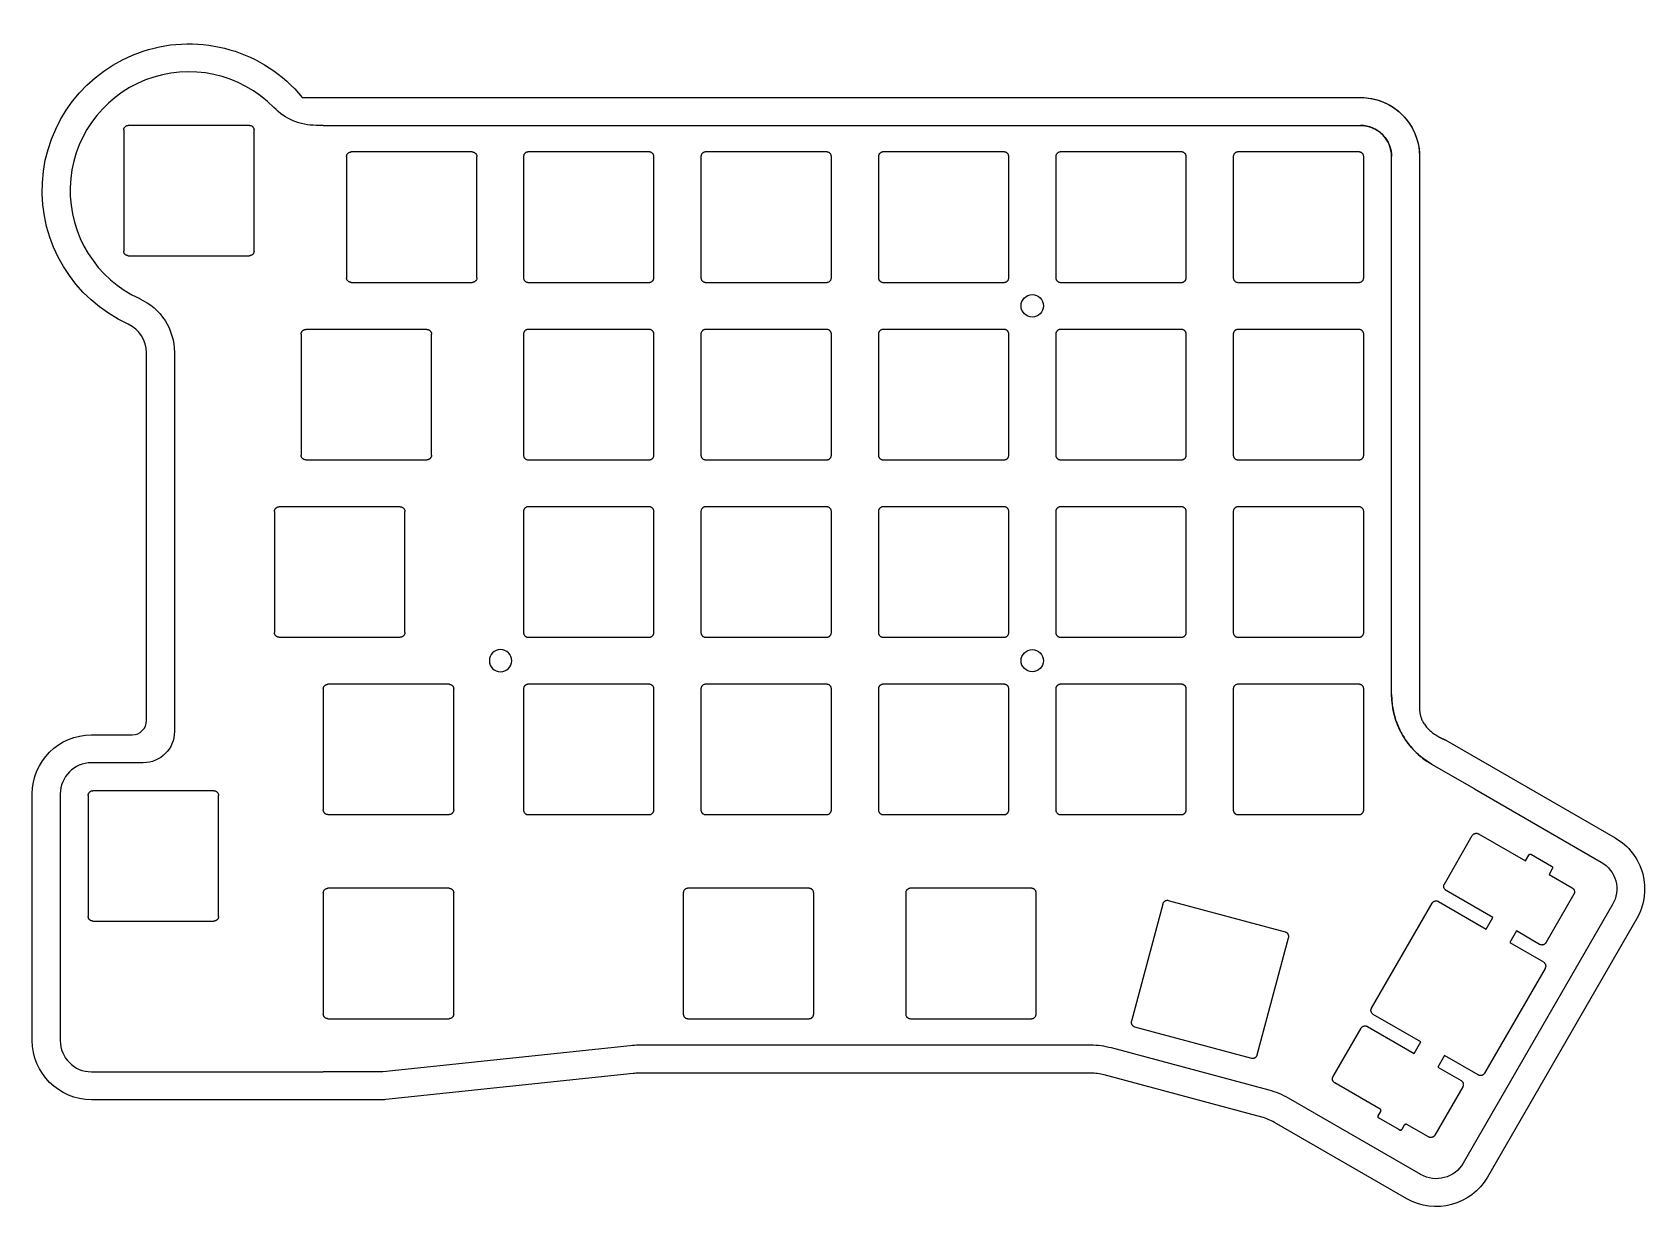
# Model space of a CAD drawing. Header units: millimetres. Extents: x -303 to -129, y -87 to 39.
import ezdxf

# ---------------------------------------------------------------- set-up
doc = ezdxf.new("R2010")
doc.units = ezdxf.units.MM
doc.layers.add('lx', color=151, linetype='Continuous')

msp = doc.modelspace()

# ---------------------------------------------------------------- linework, layer by layer
at = {"layer": 'lx'}
for p, q in [((-273.81, 31.91), (-245, 31.91)), ((-245, 31.91), (-245, 31.9)), ((-245, 31.9), (-162.34, 31.9)), ((-162.34, 31.9), (-160.2, 31.9)), ((-292.98, 28.41), (-292.98, 15.41)), ((-279.48, 28.91), (-292.48, 28.91)), ((-278.98, 15.41), (-278.98, 28.41)), ((-271.57, 28.91), (-272.31, 28.91)), ((-271.57, 28.9), (-271.57, 28.91)), ((-271.57, 28.9), (-166, 28.9)), ((-166, 28.9), (-160.2, 28.9)), ((-255.55, 26.05), (-268.55, 26.05)), ((-236.55, 26.05), (-249.55, 26.05)), ((-217.5, 26.05), (-230.5, 26.05)), ((-198.45, 26.05), (-211.45, 26.05)), ((-179.4, 26.05), (-192.4, 26.05)), ((-160.35, 26.05), (-173.35, 26.05)), ((-269.05, 25.55), (-269.05, 12.55)), ((-255.05, 12.55), (-255.05, 25.55)), ((-250.05, 25.55), (-250.05, 12.55)), ((-236.05, 12.55), (-236.05, 25.55)), ((-231, 25.55), (-231, 12.55)), ((-217, 12.55), (-217, 25.55)), ((-211.95, 25.55), (-211.95, 12.55)), ((-197.95, 12.55), (-197.95, 25.55)), ((-192.9, 25.55), (-192.9, 12.55)), ((-178.9, 12.55), (-178.9, 25.55)), ((-173.85, 25.55), (-173.85, 12.55)), ((-159.85, 12.55), (-159.85, 25.55)), ((-156.85, 19.75), (-156.85, 25.55)), ((-153.85, 25.55), (-153.85, 23.41)), ((-153.85, 23.41), (-153.85, -33.79)), ((-156.85, -32.21), (-156.85, 19.75)), ((-292.48, 14.91), (-279.48, 14.91)), ((-268.55, 12.05), (-255.55, 12.05)), ((-249.55, 12.05), (-236.55, 12.05)), ((-230.5, 12.05), (-217.5, 12.05)), ((-211.45, 12.05), (-198.45, 12.05)), ((-192.4, 12.05), (-179.4, 12.05)), ((-173.35, 12.05), (-160.35, 12.05)), ((-260.43, 7), (-273.43, 7)), ((-236.55, 7), (-249.55, 7)), ((-217.5, 7), (-230.5, 7)), ((-198.45, 7), (-211.45, 7)), ((-179.4, 7), (-192.4, 7)), ((-160.35, 7), (-173.35, 7)), ((-273.93, 6.5), (-273.93, -6.5)), ((-259.93, -6.5), (-259.93, 6.5)), ((-250.05, 6.5), (-250.05, -6.5)), ((-236.05, -6.5), (-236.05, 6.5)), ((-231, 6.5), (-231, -6.5)), ((-217, -6.5), (-217, 6.5)), ((-211.95, 6.5), (-211.95, -6.5)), ((-197.95, -6.5), (-197.95, 6.5)), ((-192.9, 6.5), (-192.9, -6.5)), ((-178.9, -6.5), (-178.9, 6.5)), ((-173.85, 6.5), (-173.85, -6.5)), ((-159.85, -6.5), (-159.85, 6.5)), ((-290.53, -35), (-290.53, 4.51)), ((-287.53, 4.51), (-287.53, -36.18)), ((-273.43, -7), (-260.43, -7)), ((-249.55, -7), (-236.55, -7)), ((-230.5, -7), (-217.5, -7)), ((-211.45, -7), (-198.45, -7)), ((-192.4, -7), (-179.4, -7)), ((-173.35, -7), (-160.35, -7)), ((-263.29, -12.05), (-276.29, -12.05)), ((-236.55, -12.05), (-249.55, -12.05)), ((-217.5, -12.05), (-230.5, -12.05)), ((-198.45, -12.05), (-211.45, -12.05)), ((-179.4, -12.05), (-192.4, -12.05)), ((-160.35, -12.05), (-173.35, -12.05)), ((-276.79, -12.55), (-276.79, -25.55)), ((-262.79, -25.55), (-262.79, -12.55)), ((-250.05, -12.55), (-250.05, -25.55)), ((-236.05, -25.55), (-236.05, -12.55)), ((-231, -12.55), (-231, -25.55)), ((-217, -25.55), (-217, -12.55)), ((-211.95, -12.55), (-211.95, -25.55)), ((-197.95, -25.55), (-197.95, -12.55)), ((-192.9, -12.55), (-192.9, -25.55)), ((-178.9, -25.55), (-178.9, -12.55)), ((-173.85, -12.55), (-173.85, -25.55)), ((-159.85, -25.55), (-159.85, -12.55)), ((-276.29, -26.05), (-263.29, -26.05)), ((-249.55, -26.05), (-236.55, -26.05)), ((-230.5, -26.05), (-217.5, -26.05)), ((-211.45, -26.05), (-198.45, -26.05)), ((-192.4, -26.05), (-179.4, -26.05)), ((-173.35, -26.05), (-160.35, -26.05)), ((-258.05, -31.1), (-271.05, -31.1)), ((-236.55, -31.1), (-249.55, -31.1)), ((-217.5, -31.1), (-230.5, -31.1)), ((-198.45, -31.1), (-211.45, -31.1)), ((-179.4, -31.1), (-192.4, -31.1)), ((-160.35, -31.1), (-173.35, -31.1)), ((-271.55, -31.6), (-271.55, -44.6)), ((-257.55, -44.6), (-257.55, -31.6)), ((-250.05, -31.6), (-250.05, -44.6)), ((-236.05, -44.6), (-236.05, -31.6)), ((-231, -31.6), (-231, -44.6)), ((-217, -44.6), (-217, -31.6)), ((-211.95, -31.6), (-211.95, -44.6)), ((-197.95, -44.6), (-197.95, -31.6)), ((-192.9, -31.6), (-192.9, -44.6)), ((-178.9, -44.6), (-178.9, -31.6)), ((-173.85, -31.6), (-173.85, -44.6)), ((-159.85, -44.6), (-159.85, -31.6)), ((-296.44, -36.53), (-292.06, -36.53)), ((-151.03, -37.1), (-132.86, -47.59)), ((-290.88, -39.53), (-296.44, -39.53)), ((-147.96, -42.33), (-152.53, -39.7)), ((-302.79, -69.36), (-302.79, -42.88)), ((-299.79, -42.88), (-299.79, -69.36)), ((-296.79, -43.03), (-296.79, -56.03)), ((-283.29, -42.53), (-296.29, -42.53)), ((-282.79, -56.03), (-282.79, -43.03)), ((-147.96, -42.33), (-134.36, -50.19)), ((-271.05, -45.1), (-258.05, -45.1)), ((-249.55, -45.1), (-236.55, -45.1)), ((-230.5, -45.1), (-217.5, -45.1)), ((-211.45, -45.1), (-198.45, -45.1)), ((-192.4, -45.1), (-179.4, -45.1)), ((-173.35, -45.1), (-160.35, -45.1)), ((-151.19, -52.55), (-148.19, -47.35)), ((-147.51, -47.17), (-142.48, -50.07)), ((-142.48, -50.07), (-142.13, -49.45)), ((-142.07, -49.35), (-142.13, -49.45)), ((-141.85, -49.38), (-139.67, -50.64)), ((-139.6, -50.91), (-139.95, -51.53)), ((-139.95, -51.53), (-137.46, -52.97)), ((-271.55, -53.51), (-271.55, -66.51)), ((-258.05, -53.01), (-271.05, -53.01)), ((-257.55, -66.51), (-257.55, -53.51)), ((-232.9, -53.51), (-232.9, -66.51)), ((-219.4, -53.01), (-232.4, -53.01)), ((-218.9, -66.51), (-218.9, -53.51)), ((-209.02, -53.51), (-209.02, -66.51)), ((-195.52, -53.01), (-208.52, -53.01)), ((-195.02, -66.51), (-195.02, -53.51)), ((-145.98, -56.13), (-151.01, -53.23)), ((-137.28, -53.65), (-140.28, -58.85)), ((-181.43, -54.7), (-184.79, -67.26)), ((-168.26, -57.71), (-180.82, -54.35)), ((-159, -65.87), (-152.5, -54.61)), ((-151.82, -54.42), (-146.7, -57.38)), ((-133.13, -54.76), (-149.16, -82.52)), ((-296.29, -56.53), (-283.29, -56.53)), ((-146.7, -57.38), (-145.98, -56.13)), ((-130.53, -56.26), (-146.56, -84.02)), ((-171.27, -70.88), (-167.91, -58.32)), ((-143.45, -57.59), (-144.17, -58.84)), ((-144.17, -58.84), (-140.56, -60.92)), ((-140.96, -59.03), (-143.45, -57.59)), ((-140.37, -61.61), (-146.87, -72.87)), ((-271.05, -67.01), (-258.05, -67.01)), ((-232.4, -67.01), (-219.4, -67.01)), ((-208.52, -67.01), (-195.52, -67.01)), ((-153.7, -69.5), (-158.82, -66.55)), ((-184.44, -67.87), (-171.88, -71.23)), ((-163.13, -73.22), (-160.13, -68.03)), ((-159.45, -67.84), (-154.42, -70.75)), ((-238.59, -69.91), (-265.14, -72.71)), ((-189.17, -69.86), (-237.68, -69.86)), ((-170.01, -74.69), (-186.93, -70.15)), ((-154.42, -70.75), (-153.7, -69.5)), ((-151.17, -70.96), (-151.89, -72.21)), ((-147.56, -73.05), (-151.17, -70.96)), ((-296.44, -72.71), (-271.57, -72.71)), ((-265.14, -72.71), (-271.57, -72.71)), ((-151.89, -72.21), (-149.4, -73.64)), ((-238.28, -72.89), (-264.82, -75.7)), ((-189.17, -72.86), (-237.68, -72.86)), ((-170.79, -77.58), (-187.71, -73.05)), ((-158.09, -76.71), (-162.95, -73.91)), ((-149.22, -74.33), (-152.22, -79.52)), ((-265.14, -75.71), (-296.44, -75.71)), ((-153.73, -83.74), (-167.92, -75.55)), ((-158.28, -77.43), (-158.31, -77.49)), ((-158.28, -77.43), (-158.02, -76.98)), ((-156.02, -78.96), (-158.2, -77.7)), ((-155.23, -86.34), (-169.42, -78.15)), ((-155.49, -78.44), (-155.75, -78.89)), ((-152.9, -79.71), (-155.22, -78.37))]:
    msp.add_line(p, q, dxfattribs=at)
for centre in [(-195.43, 9.53), (-195.43, -28.57)]:
    msp.add_circle(centre, 1.2, dxfattribs=at)
at = {"layer": 'lx', "extrusion": (0, 0, -1)}
msp.add_circle((252.52, -28.57), 1.2, dxfattribs=at)
for centre, radius, start, end in [((285.98, 21.91), 15.75, 294.4164, 140.5993), ((160.2, 25.55), 6.35, 90, 180), ((160.2, 25.55), 6.35, 90, 149.4863), ((272.31, 35.26), 6.35, 270, 315.67), ((160.2, 25.55), 6.35, 149.4863, 180), ((293.88, 4.51), 6.35, 114.4164, 180), ((148.2, -32.21), 8.65, 300, 0), ((290.88, -36.18), 3.35, 180, 270), ((296.44, -42.88), 6.35, 360, 90), ((136.03, -53.09), 6.35, 120, 210), ((136.03, -53.09), 3.35, 120, 210), ((296.44, -69.36), 6.35, 270, 0), ((265.14, -72.71), 3, 263.9602, 270), ((152.06, -80.84), 3.35, 210, 300), ((152.06, -80.84), 6.35, 210, 300)]:
    msp.add_arc(centre, radius, start, end, dxfattribs=at)
at = {"layer": 'lx'}
for centre, radius, start, end in [((-285.98, 21.91), 12.75, 44.33, 245.5836), ((-160.2, 25.55), 3.35, 0, 90), ((-293.88, 4.51), 3.35, 360, 65.5836), ((-292.06, -35), 1.53, 270, 0), ((-296.44, -42.88), 3.35, 90, 180), ((-296.44, -69.36), 3.35, 180, 270), ((-237.68, -78.51), 8.65, 90, 96.0398), ((-189.17, -78.51), 8.65, 75, 90), ((-237.68, -78.51), 5.65, 90, 96.0398), ((-189.17, -78.51), 5.65, 75, 90), ((-172.25, -83.04), 8.65, 60, 75), ((-172.25, -83.04), 5.65, 60, 75)]:
    msp.add_arc(centre, radius, start, end, dxfattribs=at)
for points, knots in [([(-292.98, 28.41), (-292.98, 28.44), (-292.98, 28.47), (-292.97, 28.5), (-292.97, 28.52), (-292.96, 28.55), (-292.95, 28.58), (-292.94, 28.61), (-292.93, 28.63), (-292.91, 28.66), (-292.9, 28.68), (-292.88, 28.71), (-292.86, 28.73), (-292.84, 28.75), (-292.82, 28.77), (-292.8, 28.79), (-292.78, 28.81), (-292.75, 28.83), (-292.73, 28.84), (-292.7, 28.86), (-292.68, 28.87), (-292.65, 28.88), (-292.62, 28.89), (-292.6, 28.89), (-292.57, 28.9), (-292.54, 28.91), (-292.51, 28.91), (-292.48, 28.91)], [0, 0, 0, 0, 0.088089, 0.088089, 0.088089, 0.1757842, 0.1757842, 0.1757842, 0.2631148, 0.2631148, 0.2631148, 0.3501016, 0.3501016, 0.3501016, 0.4367588, 0.4367588, 0.4367588, 0.5230949, 0.5230949, 0.5230949, 0.6091132, 0.6091132, 0.6091132, 0.6948125, 0.6948125, 0.6948125, 0.7844012, 0.7844012, 0.7844012, 0.7844012]), ([(-279.48, 28.91), (-279.45, 28.91), (-279.42, 28.91), (-279.39, 28.9), (-279.36, 28.89), (-279.34, 28.89), (-279.31, 28.88), (-279.28, 28.87), (-279.25, 28.85), (-279.23, 28.84), (-279.2, 28.83), (-279.18, 28.81), (-279.16, 28.79), (-279.14, 28.77), (-279.12, 28.75), (-279.1, 28.73), (-279.08, 28.71), (-279.06, 28.68), (-279.05, 28.66), (-279.03, 28.63), (-279.02, 28.61), (-279.01, 28.58), (-279, 28.55), (-278.99, 28.53), (-278.99, 28.5), (-278.98, 28.47), (-278.98, 28.44), (-278.98, 28.41)], [0, 0, 0, 0, 0.088089, 0.088089, 0.088089, 0.1757842, 0.1757842, 0.1757842, 0.2631148, 0.2631148, 0.2631148, 0.3501016, 0.3501016, 0.3501016, 0.4367588, 0.4367588, 0.4367588, 0.5230949, 0.5230949, 0.5230949, 0.6091132, 0.6091132, 0.6091132, 0.6948125, 0.6948125, 0.6948125, 0.7844012, 0.7844012, 0.7844012, 0.7844012]), ([(-160.2, 28.9), (-160.04, 28.9), (-159.88, 28.89), (-159.71, 28.86), (-159.55, 28.84), (-159.39, 28.8), (-159.23, 28.76), (-159.08, 28.71), (-158.92, 28.65), (-158.78, 28.58), (-158.63, 28.51), (-158.49, 28.43), (-158.35, 28.34), (-158.21, 28.25), (-158.09, 28.15), (-157.96, 28.04), (-157.84, 27.94), (-157.73, 27.82), (-157.63, 27.69), (-157.52, 27.57), (-157.43, 27.44), (-157.34, 27.3), (-157.26, 27.16), (-157.18, 27.02), (-157.12, 26.87), (-157.06, 26.72), (-157.01, 26.57), (-156.96, 26.41), (-156.92, 26.26), (-156.89, 26.1), (-156.87, 25.94), (-156.86, 25.81), (-156.85, 25.68), (-156.85, 25.55)], [0, 0, 0, 0, 0.487313, 0.487313, 0.487313, 0.979278, 0.979278, 0.979278, 1.469789, 1.469789, 1.469789, 1.958917, 1.958917, 1.958917, 2.446716, 2.446716, 2.446716, 2.933223, 2.933223, 2.933223, 3.41846, 3.41846, 3.41846, 3.902435, 3.902435, 3.902435, 4.385143, 4.385143, 4.385143, 4.866564, 4.866564, 4.866564, 5.257655, 5.257655, 5.257655, 5.257655]), ([(-269.05, 25.55), (-269.05, 25.58), (-269.05, 25.61), (-269.04, 25.64), (-269.04, 25.67), (-269.03, 25.69), (-269.02, 25.72), (-269.01, 25.75), (-269, 25.78), (-268.98, 25.8), (-268.97, 25.83), (-268.95, 25.85), (-268.93, 25.87), (-268.91, 25.89), (-268.89, 25.91), (-268.87, 25.93), (-268.85, 25.95), (-268.82, 25.97), (-268.8, 25.98), (-268.77, 26), (-268.75, 26.01), (-268.72, 26.02), (-268.69, 26.03), (-268.67, 26.04), (-268.64, 26.04), (-268.61, 26.05), (-268.58, 26.05), (-268.55, 26.05)], [0, 0, 0, 0, 0.088089, 0.088089, 0.088089, 0.1757842, 0.1757842, 0.1757842, 0.2631148, 0.2631148, 0.2631148, 0.3501016, 0.3501016, 0.3501016, 0.4367588, 0.4367588, 0.4367588, 0.5230949, 0.5230949, 0.5230949, 0.6091132, 0.6091132, 0.6091132, 0.6948125, 0.6948125, 0.6948125, 0.7844012, 0.7844012, 0.7844012, 0.7844012]), ([(-255.55, 26.05), (-255.52, 26.05), (-255.49, 26.05), (-255.46, 26.04), (-255.43, 26.04), (-255.4, 26.03), (-255.38, 26.02), (-255.35, 26.01), (-255.32, 26), (-255.3, 25.98), (-255.27, 25.97), (-255.25, 25.95), (-255.23, 25.93), (-255.2, 25.91), (-255.18, 25.89), (-255.17, 25.87), (-255.15, 25.85), (-255.13, 25.82), (-255.12, 25.8), (-255.1, 25.77), (-255.09, 25.75), (-255.08, 25.72), (-255.07, 25.69), (-255.06, 25.67), (-255.06, 25.64), (-255.05, 25.61), (-255.05, 25.58), (-255.05, 25.55)], [0, 0, 0, 0, 0.088089, 0.088089, 0.088089, 0.1757842, 0.1757842, 0.1757842, 0.2631148, 0.2631148, 0.2631148, 0.3501016, 0.3501016, 0.3501016, 0.4367588, 0.4367588, 0.4367588, 0.5230949, 0.5230949, 0.5230949, 0.6091132, 0.6091132, 0.6091132, 0.6948125, 0.6948125, 0.6948125, 0.7844012, 0.7844012, 0.7844012, 0.7844012]), ([(-249.55, 26.05), (-249.58, 26.05), (-249.61, 26.05), (-249.64, 26.04), (-249.67, 26.04), (-249.69, 26.03), (-249.72, 26.02), (-249.75, 26.01), (-249.78, 26), (-249.8, 25.98), (-249.83, 25.97), (-249.85, 25.95), (-249.87, 25.93), (-249.89, 25.91), (-249.91, 25.89), (-249.93, 25.87), (-249.95, 25.85), (-249.97, 25.82), (-249.98, 25.8), (-250, 25.78), (-250.01, 25.75), (-250.02, 25.72), (-250.03, 25.7), (-250.04, 25.67), (-250.04, 25.64), (-250.05, 25.61), (-250.05, 25.58), (-250.05, 25.55)], [0, 0, 0, 0, 0.088089, 0.088089, 0.088089, 0.1757842, 0.1757842, 0.1757842, 0.2631148, 0.2631148, 0.2631148, 0.3501016, 0.3501016, 0.3501016, 0.4367588, 0.4367588, 0.4367588, 0.5230949, 0.5230949, 0.5230949, 0.6091132, 0.6091132, 0.6091132, 0.6948125, 0.6948125, 0.6948125, 0.7844012, 0.7844012, 0.7844012, 0.7844012]), ([(-236.05, 25.55), (-236.05, 25.58), (-236.05, 25.61), (-236.06, 25.64), (-236.06, 25.67), (-236.07, 25.7), (-236.08, 25.72), (-236.09, 25.75), (-236.1, 25.78), (-236.12, 25.8), (-236.13, 25.83), (-236.15, 25.85), (-236.17, 25.87), (-236.19, 25.89), (-236.21, 25.92), (-236.23, 25.93), (-236.25, 25.95), (-236.28, 25.97), (-236.3, 25.98), (-236.33, 26), (-236.35, 26.01), (-236.38, 26.02), (-236.41, 26.03), (-236.43, 26.04), (-236.46, 26.04), (-236.49, 26.05), (-236.52, 26.05), (-236.55, 26.05)], [0, 0, 0, 0, 0.088089, 0.088089, 0.088089, 0.1757842, 0.1757842, 0.1757842, 0.2631148, 0.2631148, 0.2631148, 0.3501016, 0.3501016, 0.3501016, 0.4367588, 0.4367588, 0.4367588, 0.5230949, 0.5230949, 0.5230949, 0.6091132, 0.6091132, 0.6091132, 0.6948125, 0.6948125, 0.6948125, 0.7844012, 0.7844012, 0.7844012, 0.7844012]), ([(-230.5, 26.05), (-230.53, 26.05), (-230.56, 26.05), (-230.59, 26.04), (-230.62, 26.04), (-230.64, 26.03), (-230.67, 26.02), (-230.7, 26.01), (-230.73, 26), (-230.75, 25.98), (-230.78, 25.97), (-230.8, 25.95), (-230.82, 25.93), (-230.84, 25.91), (-230.86, 25.89), (-230.88, 25.87), (-230.9, 25.85), (-230.92, 25.82), (-230.93, 25.8), (-230.95, 25.78), (-230.96, 25.75), (-230.97, 25.72), (-230.98, 25.7), (-230.99, 25.67), (-230.99, 25.64), (-231, 25.61), (-231, 25.58), (-231, 25.55)], [0, 0, 0, 0, 0.088089, 0.088089, 0.088089, 0.1757842, 0.1757842, 0.1757842, 0.2631148, 0.2631148, 0.2631148, 0.3501016, 0.3501016, 0.3501016, 0.4367588, 0.4367588, 0.4367588, 0.5230949, 0.5230949, 0.5230949, 0.6091132, 0.6091132, 0.6091132, 0.6948125, 0.6948125, 0.6948125, 0.7844012, 0.7844012, 0.7844012, 0.7844012]), ([(-217, 25.55), (-217, 25.58), (-217, 25.61), (-217.01, 25.64), (-217.01, 25.67), (-217.02, 25.7), (-217.03, 25.72), (-217.04, 25.75), (-217.05, 25.78), (-217.07, 25.8), (-217.08, 25.83), (-217.1, 25.85), (-217.12, 25.87), (-217.14, 25.89), (-217.16, 25.92), (-217.18, 25.93), (-217.2, 25.95), (-217.23, 25.97), (-217.25, 25.98), (-217.28, 26), (-217.3, 26.01), (-217.33, 26.02), (-217.36, 26.03), (-217.38, 26.04), (-217.41, 26.04), (-217.44, 26.05), (-217.47, 26.05), (-217.5, 26.05)], [0, 0, 0, 0, 0.088089, 0.088089, 0.088089, 0.1757842, 0.1757842, 0.1757842, 0.2631148, 0.2631148, 0.2631148, 0.3501016, 0.3501016, 0.3501016, 0.4367588, 0.4367588, 0.4367588, 0.5230949, 0.5230949, 0.5230949, 0.6091132, 0.6091132, 0.6091132, 0.6948125, 0.6948125, 0.6948125, 0.7844012, 0.7844012, 0.7844012, 0.7844012]), ([(-211.45, 26.05), (-211.48, 26.05), (-211.51, 26.05), (-211.54, 26.04), (-211.57, 26.04), (-211.59, 26.03), (-211.62, 26.02), (-211.65, 26.01), (-211.68, 26), (-211.7, 25.98), (-211.73, 25.97), (-211.75, 25.95), (-211.77, 25.93), (-211.79, 25.91), (-211.81, 25.89), (-211.83, 25.87), (-211.85, 25.85), (-211.87, 25.82), (-211.88, 25.8), (-211.9, 25.78), (-211.91, 25.75), (-211.92, 25.72), (-211.93, 25.7), (-211.94, 25.67), (-211.94, 25.64), (-211.95, 25.61), (-211.95, 25.58), (-211.95, 25.55)], [0, 0, 0, 0, 0.088089, 0.088089, 0.088089, 0.1757842, 0.1757842, 0.1757842, 0.2631148, 0.2631148, 0.2631148, 0.3501016, 0.3501016, 0.3501016, 0.4367588, 0.4367588, 0.4367588, 0.5230949, 0.5230949, 0.5230949, 0.6091132, 0.6091132, 0.6091132, 0.6948125, 0.6948125, 0.6948125, 0.7844012, 0.7844012, 0.7844012, 0.7844012]), ([(-197.95, 25.55), (-197.95, 25.58), (-197.95, 25.61), (-197.96, 25.64), (-197.96, 25.67), (-197.97, 25.7), (-197.98, 25.72), (-197.99, 25.75), (-198, 25.78), (-198.02, 25.8), (-198.03, 25.83), (-198.05, 25.85), (-198.07, 25.87), (-198.09, 25.89), (-198.11, 25.92), (-198.13, 25.93), (-198.15, 25.95), (-198.18, 25.97), (-198.2, 25.98), (-198.23, 26), (-198.25, 26.01), (-198.28, 26.02), (-198.31, 26.03), (-198.33, 26.04), (-198.36, 26.04), (-198.39, 26.05), (-198.42, 26.05), (-198.45, 26.05)], [0, 0, 0, 0, 0.088089, 0.088089, 0.088089, 0.1757842, 0.1757842, 0.1757842, 0.2631148, 0.2631148, 0.2631148, 0.3501016, 0.3501016, 0.3501016, 0.4367588, 0.4367588, 0.4367588, 0.5230949, 0.5230949, 0.5230949, 0.6091132, 0.6091132, 0.6091132, 0.6948125, 0.6948125, 0.6948125, 0.7844012, 0.7844012, 0.7844012, 0.7844012]), ([(-192.4, 26.05), (-192.43, 26.05), (-192.46, 26.05), (-192.49, 26.04), (-192.52, 26.04), (-192.54, 26.03), (-192.57, 26.02), (-192.6, 26.01), (-192.63, 26), (-192.65, 25.98), (-192.68, 25.97), (-192.7, 25.95), (-192.72, 25.93), (-192.74, 25.91), (-192.76, 25.89), (-192.78, 25.87), (-192.8, 25.85), (-192.82, 25.82), (-192.83, 25.8), (-192.85, 25.78), (-192.86, 25.75), (-192.87, 25.72), (-192.88, 25.7), (-192.89, 25.67), (-192.89, 25.64), (-192.9, 25.61), (-192.9, 25.58), (-192.9, 25.55)], [0, 0, 0, 0, 0.088089, 0.088089, 0.088089, 0.1757842, 0.1757842, 0.1757842, 0.2631148, 0.2631148, 0.2631148, 0.3501016, 0.3501016, 0.3501016, 0.4367588, 0.4367588, 0.4367588, 0.5230949, 0.5230949, 0.5230949, 0.6091132, 0.6091132, 0.6091132, 0.6948125, 0.6948125, 0.6948125, 0.7844012, 0.7844012, 0.7844012, 0.7844012]), ([(-178.9, 25.55), (-178.9, 25.58), (-178.9, 25.61), (-178.91, 25.64), (-178.91, 25.67), (-178.92, 25.7), (-178.93, 25.72), (-178.94, 25.75), (-178.95, 25.78), (-178.97, 25.8), (-178.98, 25.83), (-179, 25.85), (-179.02, 25.87), (-179.04, 25.89), (-179.06, 25.92), (-179.08, 25.93), (-179.1, 25.95), (-179.13, 25.97), (-179.15, 25.98), (-179.18, 26), (-179.2, 26.01), (-179.23, 26.02), (-179.26, 26.03), (-179.28, 26.04), (-179.31, 26.04), (-179.34, 26.05), (-179.37, 26.05), (-179.4, 26.05)], [0, 0, 0, 0, 0.088089, 0.088089, 0.088089, 0.1757842, 0.1757842, 0.1757842, 0.2631148, 0.2631148, 0.2631148, 0.3501016, 0.3501016, 0.3501016, 0.4367588, 0.4367588, 0.4367588, 0.5230949, 0.5230949, 0.5230949, 0.6091132, 0.6091132, 0.6091132, 0.6948125, 0.6948125, 0.6948125, 0.7844012, 0.7844012, 0.7844012, 0.7844012]), ([(-173.35, 26.05), (-173.38, 26.05), (-173.41, 26.05), (-173.44, 26.04), (-173.47, 26.04), (-173.49, 26.03), (-173.52, 26.02), (-173.55, 26.01), (-173.58, 26), (-173.6, 25.98), (-173.63, 25.97), (-173.65, 25.95), (-173.67, 25.93), (-173.69, 25.91), (-173.71, 25.89), (-173.73, 25.87), (-173.75, 25.85), (-173.77, 25.82), (-173.78, 25.8), (-173.8, 25.78), (-173.81, 25.75), (-173.82, 25.72), (-173.83, 25.7), (-173.84, 25.67), (-173.84, 25.64), (-173.85, 25.61), (-173.85, 25.58), (-173.85, 25.55)], [0, 0, 0, 0, 0.088089, 0.088089, 0.088089, 0.1757842, 0.1757842, 0.1757842, 0.2631148, 0.2631148, 0.2631148, 0.3501016, 0.3501016, 0.3501016, 0.4367588, 0.4367588, 0.4367588, 0.5230949, 0.5230949, 0.5230949, 0.6091132, 0.6091132, 0.6091132, 0.6948125, 0.6948125, 0.6948125, 0.7844012, 0.7844012, 0.7844012, 0.7844012]), ([(-159.85, 25.55), (-159.85, 25.58), (-159.85, 25.61), (-159.86, 25.64), (-159.86, 25.67), (-159.87, 25.7), (-159.88, 25.72), (-159.89, 25.75), (-159.9, 25.78), (-159.92, 25.8), (-159.93, 25.83), (-159.95, 25.85), (-159.97, 25.87), (-159.99, 25.89), (-160.01, 25.92), (-160.03, 25.93), (-160.05, 25.95), (-160.08, 25.97), (-160.1, 25.98), (-160.13, 26), (-160.15, 26.01), (-160.18, 26.02), (-160.21, 26.03), (-160.23, 26.04), (-160.26, 26.04), (-160.29, 26.05), (-160.32, 26.05), (-160.35, 26.05)], [0, 0, 0, 0, 0.088089, 0.088089, 0.088089, 0.1757842, 0.1757842, 0.1757842, 0.2631148, 0.2631148, 0.2631148, 0.3501016, 0.3501016, 0.3501016, 0.4367588, 0.4367588, 0.4367588, 0.5230949, 0.5230949, 0.5230949, 0.6091132, 0.6091132, 0.6091132, 0.6948125, 0.6948125, 0.6948125, 0.7844012, 0.7844012, 0.7844012, 0.7844012]), ([(-292.48, 14.91), (-292.51, 14.91), (-292.54, 14.91), (-292.57, 14.92), (-292.6, 14.92), (-292.62, 14.93), (-292.65, 14.94), (-292.68, 14.95), (-292.71, 14.96), (-292.73, 14.98), (-292.76, 14.99), (-292.78, 15.01), (-292.8, 15.03), (-292.82, 15.05), (-292.84, 15.07), (-292.86, 15.09), (-292.88, 15.11), (-292.9, 15.13), (-292.91, 15.16), (-292.93, 15.18), (-292.94, 15.21), (-292.95, 15.24), (-292.96, 15.26), (-292.97, 15.29), (-292.97, 15.32), (-292.98, 15.35), (-292.98, 15.38), (-292.98, 15.41)], [0, 0, 0, 0, 0.088089, 0.088089, 0.088089, 0.1757842, 0.1757842, 0.1757842, 0.2631148, 0.2631148, 0.2631148, 0.3501016, 0.3501016, 0.3501016, 0.4367588, 0.4367588, 0.4367588, 0.5230949, 0.5230949, 0.5230949, 0.6091132, 0.6091132, 0.6091132, 0.6948125, 0.6948125, 0.6948125, 0.7844012, 0.7844012, 0.7844012, 0.7844012]), ([(-278.98, 15.41), (-278.98, 15.38), (-278.98, 15.35), (-278.99, 15.32), (-278.99, 15.29), (-279, 15.26), (-279.01, 15.24), (-279.02, 15.21), (-279.03, 15.18), (-279.05, 15.16), (-279.06, 15.13), (-279.08, 15.11), (-279.1, 15.09), (-279.12, 15.06), (-279.14, 15.04), (-279.16, 15.03), (-279.18, 15.01), (-279.21, 14.99), (-279.23, 14.98), (-279.26, 14.96), (-279.28, 14.95), (-279.31, 14.94), (-279.34, 14.93), (-279.36, 14.92), (-279.39, 14.92), (-279.42, 14.91), (-279.45, 14.91), (-279.48, 14.91)], [0, 0, 0, 0, 0.088089, 0.088089, 0.088089, 0.1757842, 0.1757842, 0.1757842, 0.2631148, 0.2631148, 0.2631148, 0.3501016, 0.3501016, 0.3501016, 0.4367588, 0.4367588, 0.4367588, 0.5230949, 0.5230949, 0.5230949, 0.6091132, 0.6091132, 0.6091132, 0.6948125, 0.6948125, 0.6948125, 0.7844012, 0.7844012, 0.7844012, 0.7844012]), ([(-268.55, 12.05), (-268.58, 12.05), (-268.61, 12.05), (-268.64, 12.06), (-268.66, 12.06), (-268.69, 12.07), (-268.72, 12.08), (-268.75, 12.09), (-268.77, 12.1), (-268.8, 12.12), (-268.82, 12.13), (-268.85, 12.15), (-268.87, 12.17), (-268.89, 12.19), (-268.91, 12.21), (-268.93, 12.23), (-268.95, 12.25), (-268.97, 12.28), (-268.98, 12.3), (-269, 12.33), (-269.01, 12.35), (-269.02, 12.38), (-269.03, 12.41), (-269.04, 12.43), (-269.04, 12.46), (-269.05, 12.49), (-269.05, 12.52), (-269.05, 12.55)], [0, 0, 0, 0, 0.088089, 0.088089, 0.088089, 0.1757842, 0.1757842, 0.1757842, 0.2631148, 0.2631148, 0.2631148, 0.3501016, 0.3501016, 0.3501016, 0.4367588, 0.4367588, 0.4367588, 0.5230949, 0.5230949, 0.5230949, 0.6091132, 0.6091132, 0.6091132, 0.6948125, 0.6948125, 0.6948125, 0.7844012, 0.7844012, 0.7844012, 0.7844012]), ([(-255.05, 12.55), (-255.05, 12.52), (-255.05, 12.49), (-255.06, 12.46), (-255.06, 12.43), (-255.07, 12.41), (-255.08, 12.38), (-255.09, 12.35), (-255.1, 12.32), (-255.12, 12.3), (-255.13, 12.27), (-255.15, 12.25), (-255.17, 12.23), (-255.19, 12.21), (-255.21, 12.19), (-255.23, 12.17), (-255.25, 12.15), (-255.27, 12.13), (-255.3, 12.12), (-255.32, 12.1), (-255.35, 12.09), (-255.38, 12.08), (-255.4, 12.07), (-255.43, 12.06), (-255.46, 12.06), (-255.49, 12.05), (-255.52, 12.05), (-255.55, 12.05)], [0, 0, 0, 0, 0.088089, 0.088089, 0.088089, 0.1757842, 0.1757842, 0.1757842, 0.2631148, 0.2631148, 0.2631148, 0.3501016, 0.3501016, 0.3501016, 0.4367588, 0.4367588, 0.4367588, 0.5230949, 0.5230949, 0.5230949, 0.6091132, 0.6091132, 0.6091132, 0.6948125, 0.6948125, 0.6948125, 0.7844012, 0.7844012, 0.7844012, 0.7844012]), ([(-250.05, 12.55), (-250.05, 12.52), (-250.05, 12.49), (-250.04, 12.46), (-250.04, 12.43), (-250.03, 12.41), (-250.02, 12.38), (-250.01, 12.35), (-250, 12.32), (-249.98, 12.3), (-249.97, 12.27), (-249.95, 12.25), (-249.93, 12.23), (-249.91, 12.21), (-249.89, 12.19), (-249.87, 12.17), (-249.85, 12.15), (-249.82, 12.13), (-249.8, 12.12), (-249.77, 12.1), (-249.75, 12.09), (-249.72, 12.08), (-249.69, 12.07), (-249.67, 12.06), (-249.64, 12.06), (-249.61, 12.05), (-249.58, 12.05), (-249.55, 12.05)], [0, 0, 0, 0, 0.088089, 0.088089, 0.088089, 0.1757842, 0.1757842, 0.1757842, 0.2631148, 0.2631148, 0.2631148, 0.3501016, 0.3501016, 0.3501016, 0.4367588, 0.4367588, 0.4367588, 0.5230949, 0.5230949, 0.5230949, 0.6091132, 0.6091132, 0.6091132, 0.6948125, 0.6948125, 0.6948125, 0.7844012, 0.7844012, 0.7844012, 0.7844012]), ([(-236.55, 12.05), (-236.52, 12.05), (-236.49, 12.05), (-236.46, 12.06), (-236.43, 12.06), (-236.41, 12.07), (-236.38, 12.08), (-236.35, 12.09), (-236.32, 12.1), (-236.3, 12.12), (-236.27, 12.13), (-236.25, 12.15), (-236.23, 12.17), (-236.21, 12.19), (-236.19, 12.21), (-236.17, 12.23), (-236.15, 12.25), (-236.13, 12.28), (-236.12, 12.3), (-236.1, 12.33), (-236.09, 12.35), (-236.08, 12.38), (-236.07, 12.41), (-236.06, 12.43), (-236.06, 12.46), (-236.05, 12.49), (-236.05, 12.52), (-236.05, 12.55)], [0, 0, 0, 0, 0.088089, 0.088089, 0.088089, 0.1757842, 0.1757842, 0.1757842, 0.2631148, 0.2631148, 0.2631148, 0.3501016, 0.3501016, 0.3501016, 0.4367588, 0.4367588, 0.4367588, 0.5230949, 0.5230949, 0.5230949, 0.6091132, 0.6091132, 0.6091132, 0.6948125, 0.6948125, 0.6948125, 0.7844012, 0.7844012, 0.7844012, 0.7844012]), ([(-231, 12.55), (-231, 12.52), (-231, 12.49), (-230.99, 12.46), (-230.99, 12.43), (-230.98, 12.41), (-230.97, 12.38), (-230.96, 12.35), (-230.95, 12.32), (-230.93, 12.3), (-230.92, 12.27), (-230.9, 12.25), (-230.88, 12.23), (-230.86, 12.21), (-230.84, 12.19), (-230.82, 12.17), (-230.8, 12.15), (-230.77, 12.13), (-230.75, 12.12), (-230.72, 12.1), (-230.7, 12.09), (-230.67, 12.08), (-230.64, 12.07), (-230.62, 12.06), (-230.59, 12.06), (-230.56, 12.05), (-230.53, 12.05), (-230.5, 12.05)], [0, 0, 0, 0, 0.088089, 0.088089, 0.088089, 0.1757842, 0.1757842, 0.1757842, 0.2631148, 0.2631148, 0.2631148, 0.3501016, 0.3501016, 0.3501016, 0.4367588, 0.4367588, 0.4367588, 0.5230949, 0.5230949, 0.5230949, 0.6091132, 0.6091132, 0.6091132, 0.6948125, 0.6948125, 0.6948125, 0.7844012, 0.7844012, 0.7844012, 0.7844012]), ([(-217.5, 12.05), (-217.47, 12.05), (-217.44, 12.05), (-217.41, 12.06), (-217.38, 12.06), (-217.36, 12.07), (-217.33, 12.08), (-217.3, 12.09), (-217.27, 12.1), (-217.25, 12.12), (-217.22, 12.13), (-217.2, 12.15), (-217.18, 12.17), (-217.16, 12.19), (-217.14, 12.21), (-217.12, 12.23), (-217.1, 12.25), (-217.08, 12.28), (-217.07, 12.3), (-217.05, 12.33), (-217.04, 12.35), (-217.03, 12.38), (-217.02, 12.41), (-217.01, 12.43), (-217.01, 12.46), (-217, 12.49), (-217, 12.52), (-217, 12.55)], [0, 0, 0, 0, 0.088089, 0.088089, 0.088089, 0.1757842, 0.1757842, 0.1757842, 0.2631148, 0.2631148, 0.2631148, 0.3501016, 0.3501016, 0.3501016, 0.4367588, 0.4367588, 0.4367588, 0.5230949, 0.5230949, 0.5230949, 0.6091132, 0.6091132, 0.6091132, 0.6948125, 0.6948125, 0.6948125, 0.7844012, 0.7844012, 0.7844012, 0.7844012]), ([(-211.95, 12.55), (-211.95, 12.52), (-211.95, 12.49), (-211.94, 12.46), (-211.94, 12.43), (-211.93, 12.41), (-211.92, 12.38), (-211.91, 12.35), (-211.9, 12.32), (-211.88, 12.3), (-211.87, 12.27), (-211.85, 12.25), (-211.83, 12.23), (-211.81, 12.21), (-211.79, 12.19), (-211.77, 12.17), (-211.75, 12.15), (-211.72, 12.13), (-211.7, 12.12), (-211.67, 12.1), (-211.65, 12.09), (-211.62, 12.08), (-211.59, 12.07), (-211.57, 12.06), (-211.54, 12.06), (-211.51, 12.05), (-211.48, 12.05), (-211.45, 12.05)], [0, 0, 0, 0, 0.088089, 0.088089, 0.088089, 0.1757842, 0.1757842, 0.1757842, 0.2631148, 0.2631148, 0.2631148, 0.3501016, 0.3501016, 0.3501016, 0.4367588, 0.4367588, 0.4367588, 0.5230949, 0.5230949, 0.5230949, 0.6091132, 0.6091132, 0.6091132, 0.6948125, 0.6948125, 0.6948125, 0.7844012, 0.7844012, 0.7844012, 0.7844012]), ([(-198.45, 12.05), (-198.42, 12.05), (-198.39, 12.05), (-198.36, 12.06), (-198.33, 12.06), (-198.31, 12.07), (-198.28, 12.08), (-198.25, 12.09), (-198.22, 12.1), (-198.2, 12.12), (-198.17, 12.13), (-198.15, 12.15), (-198.13, 12.17), (-198.11, 12.19), (-198.09, 12.21), (-198.07, 12.23), (-198.05, 12.25), (-198.03, 12.28), (-198.02, 12.3), (-198, 12.33), (-197.99, 12.35), (-197.98, 12.38), (-197.97, 12.41), (-197.96, 12.43), (-197.96, 12.46), (-197.95, 12.49), (-197.95, 12.52), (-197.95, 12.55)], [0, 0, 0, 0, 0.088089, 0.088089, 0.088089, 0.1757842, 0.1757842, 0.1757842, 0.2631148, 0.2631148, 0.2631148, 0.3501016, 0.3501016, 0.3501016, 0.4367588, 0.4367588, 0.4367588, 0.5230949, 0.5230949, 0.5230949, 0.6091132, 0.6091132, 0.6091132, 0.6948125, 0.6948125, 0.6948125, 0.7844012, 0.7844012, 0.7844012, 0.7844012]), ([(-192.9, 12.55), (-192.9, 12.52), (-192.9, 12.49), (-192.89, 12.46), (-192.89, 12.43), (-192.88, 12.41), (-192.87, 12.38), (-192.86, 12.35), (-192.85, 12.32), (-192.83, 12.3), (-192.82, 12.27), (-192.8, 12.25), (-192.78, 12.23), (-192.76, 12.21), (-192.74, 12.19), (-192.72, 12.17), (-192.7, 12.15), (-192.67, 12.13), (-192.65, 12.12), (-192.62, 12.1), (-192.6, 12.09), (-192.57, 12.08), (-192.54, 12.07), (-192.52, 12.06), (-192.49, 12.06), (-192.46, 12.05), (-192.43, 12.05), (-192.4, 12.05)], [0, 0, 0, 0, 0.088089, 0.088089, 0.088089, 0.1757842, 0.1757842, 0.1757842, 0.2631148, 0.2631148, 0.2631148, 0.3501016, 0.3501016, 0.3501016, 0.4367588, 0.4367588, 0.4367588, 0.5230949, 0.5230949, 0.5230949, 0.6091132, 0.6091132, 0.6091132, 0.6948125, 0.6948125, 0.6948125, 0.7844012, 0.7844012, 0.7844012, 0.7844012]), ([(-179.4, 12.05), (-179.37, 12.05), (-179.34, 12.05), (-179.31, 12.06), (-179.28, 12.06), (-179.26, 12.07), (-179.23, 12.08), (-179.2, 12.09), (-179.17, 12.1), (-179.15, 12.12), (-179.12, 12.13), (-179.1, 12.15), (-179.08, 12.17), (-179.06, 12.19), (-179.04, 12.21), (-179.02, 12.23), (-179, 12.25), (-178.98, 12.28), (-178.97, 12.3), (-178.95, 12.33), (-178.94, 12.35), (-178.93, 12.38), (-178.92, 12.41), (-178.91, 12.43), (-178.91, 12.46), (-178.9, 12.49), (-178.9, 12.52), (-178.9, 12.55)], [0, 0, 0, 0, 0.088089, 0.088089, 0.088089, 0.1757842, 0.1757842, 0.1757842, 0.2631148, 0.2631148, 0.2631148, 0.3501016, 0.3501016, 0.3501016, 0.4367588, 0.4367588, 0.4367588, 0.5230949, 0.5230949, 0.5230949, 0.6091132, 0.6091132, 0.6091132, 0.6948125, 0.6948125, 0.6948125, 0.7844012, 0.7844012, 0.7844012, 0.7844012]), ([(-173.85, 12.55), (-173.85, 12.52), (-173.85, 12.49), (-173.84, 12.46), (-173.84, 12.43), (-173.83, 12.41), (-173.82, 12.38), (-173.81, 12.35), (-173.8, 12.32), (-173.78, 12.3), (-173.77, 12.27), (-173.75, 12.25), (-173.73, 12.23), (-173.71, 12.21), (-173.69, 12.19), (-173.67, 12.17), (-173.65, 12.15), (-173.62, 12.13), (-173.6, 12.12), (-173.57, 12.1), (-173.55, 12.09), (-173.52, 12.08), (-173.49, 12.07), (-173.47, 12.06), (-173.44, 12.06), (-173.41, 12.05), (-173.38, 12.05), (-173.35, 12.05)], [0, 0, 0, 0, 0.088089, 0.088089, 0.088089, 0.1757842, 0.1757842, 0.1757842, 0.2631148, 0.2631148, 0.2631148, 0.3501016, 0.3501016, 0.3501016, 0.4367588, 0.4367588, 0.4367588, 0.5230949, 0.5230949, 0.5230949, 0.6091132, 0.6091132, 0.6091132, 0.6948125, 0.6948125, 0.6948125, 0.7844012, 0.7844012, 0.7844012, 0.7844012]), ([(-160.35, 12.05), (-160.32, 12.05), (-160.29, 12.05), (-160.26, 12.06), (-160.23, 12.06), (-160.21, 12.07), (-160.18, 12.08), (-160.15, 12.09), (-160.12, 12.1), (-160.1, 12.12), (-160.07, 12.13), (-160.05, 12.15), (-160.03, 12.17), (-160.01, 12.19), (-159.99, 12.21), (-159.97, 12.23), (-159.95, 12.25), (-159.93, 12.28), (-159.92, 12.3), (-159.9, 12.33), (-159.89, 12.35), (-159.88, 12.38), (-159.87, 12.41), (-159.86, 12.43), (-159.86, 12.46), (-159.85, 12.49), (-159.85, 12.52), (-159.85, 12.55)], [0, 0, 0, 0, 0.088089, 0.088089, 0.088089, 0.1757842, 0.1757842, 0.1757842, 0.2631148, 0.2631148, 0.2631148, 0.3501016, 0.3501016, 0.3501016, 0.4367588, 0.4367588, 0.4367588, 0.5230949, 0.5230949, 0.5230949, 0.6091132, 0.6091132, 0.6091132, 0.6948125, 0.6948125, 0.6948125, 0.7844012, 0.7844012, 0.7844012, 0.7844012]), ([(-273.93, 6.5), (-273.93, 6.53), (-273.93, 6.56), (-273.92, 6.59), (-273.92, 6.62), (-273.91, 6.64), (-273.9, 6.67), (-273.89, 6.7), (-273.88, 6.73), (-273.86, 6.75), (-273.85, 6.78), (-273.83, 6.8), (-273.81, 6.82), (-273.79, 6.84), (-273.77, 6.86), (-273.75, 6.88), (-273.73, 6.9), (-273.7, 6.92), (-273.68, 6.93), (-273.66, 6.95), (-273.63, 6.96), (-273.6, 6.97), (-273.58, 6.98), (-273.55, 6.99), (-273.52, 6.99), (-273.49, 7), (-273.46, 7), (-273.43, 7)], [0, 0, 0, 0, 0.088089, 0.088089, 0.088089, 0.1757842, 0.1757842, 0.1757842, 0.2631148, 0.2631148, 0.2631148, 0.3501016, 0.3501016, 0.3501016, 0.4367588, 0.4367588, 0.4367588, 0.5230949, 0.5230949, 0.5230949, 0.6091132, 0.6091132, 0.6091132, 0.6948125, 0.6948125, 0.6948125, 0.7844012, 0.7844012, 0.7844012, 0.7844012]), ([(-260.43, 7), (-260.4, 7), (-260.37, 7), (-260.34, 6.99), (-260.31, 6.99), (-260.29, 6.98), (-260.26, 6.97), (-260.23, 6.96), (-260.2, 6.95), (-260.18, 6.93), (-260.15, 6.92), (-260.13, 6.9), (-260.11, 6.88), (-260.09, 6.86), (-260.07, 6.84), (-260.05, 6.82), (-260.03, 6.8), (-260.01, 6.77), (-260, 6.75), (-259.98, 6.72), (-259.97, 6.7), (-259.96, 6.67), (-259.95, 6.64), (-259.94, 6.62), (-259.94, 6.59), (-259.93, 6.56), (-259.93, 6.53), (-259.93, 6.5)], [0, 0, 0, 0, 0.088089, 0.088089, 0.088089, 0.1757842, 0.1757842, 0.1757842, 0.2631148, 0.2631148, 0.2631148, 0.3501016, 0.3501016, 0.3501016, 0.4367588, 0.4367588, 0.4367588, 0.5230949, 0.5230949, 0.5230949, 0.6091132, 0.6091132, 0.6091132, 0.6948125, 0.6948125, 0.6948125, 0.7844012, 0.7844012, 0.7844012, 0.7844012]), ([(-249.55, 7), (-249.58, 7), (-249.61, 7), (-249.64, 6.99), (-249.67, 6.99), (-249.69, 6.98), (-249.72, 6.97), (-249.75, 6.96), (-249.78, 6.95), (-249.8, 6.93), (-249.83, 6.92), (-249.85, 6.9), (-249.87, 6.88), (-249.89, 6.86), (-249.91, 6.84), (-249.93, 6.82), (-249.95, 6.8), (-249.97, 6.77), (-249.98, 6.75), (-250, 6.73), (-250.01, 6.7), (-250.02, 6.67), (-250.03, 6.65), (-250.04, 6.62), (-250.04, 6.59), (-250.05, 6.56), (-250.05, 6.53), (-250.05, 6.5)], [0, 0, 0, 0, 0.088089, 0.088089, 0.088089, 0.1757842, 0.1757842, 0.1757842, 0.2631148, 0.2631148, 0.2631148, 0.3501016, 0.3501016, 0.3501016, 0.4367588, 0.4367588, 0.4367588, 0.5230949, 0.5230949, 0.5230949, 0.6091132, 0.6091132, 0.6091132, 0.6948125, 0.6948125, 0.6948125, 0.7844012, 0.7844012, 0.7844012, 0.7844012]), ([(-236.05, 6.5), (-236.05, 6.53), (-236.05, 6.56), (-236.06, 6.59), (-236.06, 6.62), (-236.07, 6.65), (-236.08, 6.67), (-236.09, 6.7), (-236.1, 6.73), (-236.12, 6.75), (-236.13, 6.78), (-236.15, 6.8), (-236.17, 6.82), (-236.19, 6.84), (-236.21, 6.87), (-236.23, 6.88), (-236.25, 6.9), (-236.28, 6.92), (-236.3, 6.93), (-236.33, 6.95), (-236.35, 6.96), (-236.38, 6.97), (-236.41, 6.98), (-236.43, 6.99), (-236.46, 6.99), (-236.49, 7), (-236.52, 7), (-236.55, 7)], [0, 0, 0, 0, 0.088089, 0.088089, 0.088089, 0.1757842, 0.1757842, 0.1757842, 0.2631148, 0.2631148, 0.2631148, 0.3501016, 0.3501016, 0.3501016, 0.4367588, 0.4367588, 0.4367588, 0.5230949, 0.5230949, 0.5230949, 0.6091132, 0.6091132, 0.6091132, 0.6948125, 0.6948125, 0.6948125, 0.7844012, 0.7844012, 0.7844012, 0.7844012]), ([(-230.5, 7), (-230.53, 7), (-230.56, 7), (-230.59, 6.99), (-230.62, 6.99), (-230.64, 6.98), (-230.67, 6.97), (-230.7, 6.96), (-230.73, 6.95), (-230.75, 6.93), (-230.78, 6.92), (-230.8, 6.9), (-230.82, 6.88), (-230.84, 6.86), (-230.86, 6.84), (-230.88, 6.82), (-230.9, 6.8), (-230.92, 6.77), (-230.93, 6.75), (-230.95, 6.73), (-230.96, 6.7), (-230.97, 6.67), (-230.98, 6.65), (-230.99, 6.62), (-230.99, 6.59), (-231, 6.56), (-231, 6.53), (-231, 6.5)], [0, 0, 0, 0, 0.088089, 0.088089, 0.088089, 0.1757842, 0.1757842, 0.1757842, 0.2631148, 0.2631148, 0.2631148, 0.3501016, 0.3501016, 0.3501016, 0.4367588, 0.4367588, 0.4367588, 0.5230949, 0.5230949, 0.5230949, 0.6091132, 0.6091132, 0.6091132, 0.6948125, 0.6948125, 0.6948125, 0.7844012, 0.7844012, 0.7844012, 0.7844012]), ([(-217, 6.5), (-217, 6.53), (-217, 6.56), (-217.01, 6.59), (-217.01, 6.62), (-217.02, 6.65), (-217.03, 6.67), (-217.04, 6.7), (-217.05, 6.73), (-217.07, 6.75), (-217.08, 6.78), (-217.1, 6.8), (-217.12, 6.82), (-217.14, 6.84), (-217.16, 6.87), (-217.18, 6.88), (-217.2, 6.9), (-217.23, 6.92), (-217.25, 6.93), (-217.28, 6.95), (-217.3, 6.96), (-217.33, 6.97), (-217.36, 6.98), (-217.38, 6.99), (-217.41, 6.99), (-217.44, 7), (-217.47, 7), (-217.5, 7)], [0, 0, 0, 0, 0.088089, 0.088089, 0.088089, 0.1757842, 0.1757842, 0.1757842, 0.2631148, 0.2631148, 0.2631148, 0.3501016, 0.3501016, 0.3501016, 0.4367588, 0.4367588, 0.4367588, 0.5230949, 0.5230949, 0.5230949, 0.6091132, 0.6091132, 0.6091132, 0.6948125, 0.6948125, 0.6948125, 0.7844012, 0.7844012, 0.7844012, 0.7844012]), ([(-211.45, 7), (-211.48, 7), (-211.51, 7), (-211.54, 6.99), (-211.57, 6.99), (-211.59, 6.98), (-211.62, 6.97), (-211.65, 6.96), (-211.68, 6.95), (-211.7, 6.93), (-211.73, 6.92), (-211.75, 6.9), (-211.77, 6.88), (-211.79, 6.86), (-211.81, 6.84), (-211.83, 6.82), (-211.85, 6.8), (-211.87, 6.77), (-211.88, 6.75), (-211.9, 6.73), (-211.91, 6.7), (-211.92, 6.67), (-211.93, 6.65), (-211.94, 6.62), (-211.94, 6.59), (-211.95, 6.56), (-211.95, 6.53), (-211.95, 6.5)], [0, 0, 0, 0, 0.088089, 0.088089, 0.088089, 0.1757842, 0.1757842, 0.1757842, 0.2631148, 0.2631148, 0.2631148, 0.3501016, 0.3501016, 0.3501016, 0.4367588, 0.4367588, 0.4367588, 0.5230949, 0.5230949, 0.5230949, 0.6091132, 0.6091132, 0.6091132, 0.6948125, 0.6948125, 0.6948125, 0.7844012, 0.7844012, 0.7844012, 0.7844012]), ([(-197.95, 6.5), (-197.95, 6.53), (-197.95, 6.56), (-197.96, 6.59), (-197.96, 6.62), (-197.97, 6.65), (-197.98, 6.67), (-197.99, 6.7), (-198, 6.73), (-198.02, 6.75), (-198.03, 6.78), (-198.05, 6.8), (-198.07, 6.82), (-198.09, 6.84), (-198.11, 6.87), (-198.13, 6.88), (-198.15, 6.9), (-198.18, 6.92), (-198.2, 6.93), (-198.23, 6.95), (-198.25, 6.96), (-198.28, 6.97), (-198.31, 6.98), (-198.33, 6.99), (-198.36, 6.99), (-198.39, 7), (-198.42, 7), (-198.45, 7)], [0, 0, 0, 0, 0.088089, 0.088089, 0.088089, 0.1757842, 0.1757842, 0.1757842, 0.2631148, 0.2631148, 0.2631148, 0.3501016, 0.3501016, 0.3501016, 0.4367588, 0.4367588, 0.4367588, 0.5230949, 0.5230949, 0.5230949, 0.6091132, 0.6091132, 0.6091132, 0.6948125, 0.6948125, 0.6948125, 0.7844012, 0.7844012, 0.7844012, 0.7844012]), ([(-192.4, 7), (-192.43, 7), (-192.46, 7), (-192.49, 6.99), (-192.52, 6.99), (-192.54, 6.98), (-192.57, 6.97), (-192.6, 6.96), (-192.63, 6.95), (-192.65, 6.93), (-192.68, 6.92), (-192.7, 6.9), (-192.72, 6.88), (-192.74, 6.86), (-192.76, 6.84), (-192.78, 6.82), (-192.8, 6.8), (-192.82, 6.77), (-192.83, 6.75), (-192.85, 6.73), (-192.86, 6.7), (-192.87, 6.67), (-192.88, 6.65), (-192.89, 6.62), (-192.89, 6.59), (-192.9, 6.56), (-192.9, 6.53), (-192.9, 6.5)], [0, 0, 0, 0, 0.088089, 0.088089, 0.088089, 0.1757842, 0.1757842, 0.1757842, 0.2631148, 0.2631148, 0.2631148, 0.3501016, 0.3501016, 0.3501016, 0.4367588, 0.4367588, 0.4367588, 0.5230949, 0.5230949, 0.5230949, 0.6091132, 0.6091132, 0.6091132, 0.6948125, 0.6948125, 0.6948125, 0.7844012, 0.7844012, 0.7844012, 0.7844012]), ([(-178.9, 6.5), (-178.9, 6.53), (-178.9, 6.56), (-178.91, 6.59), (-178.91, 6.62), (-178.92, 6.65), (-178.93, 6.67), (-178.94, 6.7), (-178.95, 6.73), (-178.97, 6.75), (-178.98, 6.78), (-179, 6.8), (-179.02, 6.82), (-179.04, 6.84), (-179.06, 6.87), (-179.08, 6.88), (-179.1, 6.9), (-179.13, 6.92), (-179.15, 6.93), (-179.18, 6.95), (-179.2, 6.96), (-179.23, 6.97), (-179.26, 6.98), (-179.28, 6.99), (-179.31, 6.99), (-179.34, 7), (-179.37, 7), (-179.4, 7)], [0, 0, 0, 0, 0.088089, 0.088089, 0.088089, 0.1757842, 0.1757842, 0.1757842, 0.2631148, 0.2631148, 0.2631148, 0.3501016, 0.3501016, 0.3501016, 0.4367588, 0.4367588, 0.4367588, 0.5230949, 0.5230949, 0.5230949, 0.6091132, 0.6091132, 0.6091132, 0.6948125, 0.6948125, 0.6948125, 0.7844012, 0.7844012, 0.7844012, 0.7844012]), ([(-173.35, 7), (-173.38, 7), (-173.41, 7), (-173.44, 6.99), (-173.47, 6.99), (-173.49, 6.98), (-173.52, 6.97), (-173.55, 6.96), (-173.58, 6.95), (-173.6, 6.93), (-173.63, 6.92), (-173.65, 6.9), (-173.67, 6.88), (-173.69, 6.86), (-173.71, 6.84), (-173.73, 6.82), (-173.75, 6.8), (-173.77, 6.77), (-173.78, 6.75), (-173.8, 6.73), (-173.81, 6.7), (-173.82, 6.67), (-173.83, 6.65), (-173.84, 6.62), (-173.84, 6.59), (-173.85, 6.56), (-173.85, 6.53), (-173.85, 6.5)], [0, 0, 0, 0, 0.088089, 0.088089, 0.088089, 0.1757842, 0.1757842, 0.1757842, 0.2631148, 0.2631148, 0.2631148, 0.3501016, 0.3501016, 0.3501016, 0.4367588, 0.4367588, 0.4367588, 0.5230949, 0.5230949, 0.5230949, 0.6091132, 0.6091132, 0.6091132, 0.6948125, 0.6948125, 0.6948125, 0.7844012, 0.7844012, 0.7844012, 0.7844012]), ([(-159.85, 6.5), (-159.85, 6.53), (-159.85, 6.56), (-159.86, 6.59), (-159.86, 6.62), (-159.87, 6.65), (-159.88, 6.67), (-159.89, 6.7), (-159.9, 6.73), (-159.92, 6.75), (-159.93, 6.78), (-159.95, 6.8), (-159.97, 6.82), (-159.99, 6.84), (-160.01, 6.87), (-160.03, 6.88), (-160.05, 6.9), (-160.08, 6.92), (-160.1, 6.93), (-160.13, 6.95), (-160.15, 6.96), (-160.18, 6.97), (-160.21, 6.98), (-160.23, 6.99), (-160.26, 6.99), (-160.29, 7), (-160.32, 7), (-160.35, 7)], [0, 0, 0, 0, 0.088089, 0.088089, 0.088089, 0.1757842, 0.1757842, 0.1757842, 0.2631148, 0.2631148, 0.2631148, 0.3501016, 0.3501016, 0.3501016, 0.4367588, 0.4367588, 0.4367588, 0.5230949, 0.5230949, 0.5230949, 0.6091132, 0.6091132, 0.6091132, 0.6948125, 0.6948125, 0.6948125, 0.7844012, 0.7844012, 0.7844012, 0.7844012]), ([(-273.43, -7), (-273.46, -7), (-273.49, -7), (-273.52, -6.99), (-273.55, -6.99), (-273.58, -6.98), (-273.6, -6.97), (-273.63, -6.96), (-273.66, -6.95), (-273.68, -6.93), (-273.71, -6.92), (-273.73, -6.9), (-273.75, -6.88), (-273.77, -6.86), (-273.8, -6.84), (-273.81, -6.82), (-273.83, -6.8), (-273.85, -6.77), (-273.86, -6.75), (-273.88, -6.72), (-273.89, -6.7), (-273.9, -6.67), (-273.91, -6.64), (-273.92, -6.62), (-273.92, -6.59), (-273.93, -6.56), (-273.93, -6.53), (-273.93, -6.5)], [0, 0, 0, 0, 0.088089, 0.088089, 0.088089, 0.1757842, 0.1757842, 0.1757842, 0.2631148, 0.2631148, 0.2631148, 0.3501016, 0.3501016, 0.3501016, 0.4367588, 0.4367588, 0.4367588, 0.5230949, 0.5230949, 0.5230949, 0.6091132, 0.6091132, 0.6091132, 0.6948125, 0.6948125, 0.6948125, 0.7844012, 0.7844012, 0.7844012, 0.7844012]), ([(-259.93, -6.5), (-259.93, -6.53), (-259.93, -6.56), (-259.94, -6.59), (-259.94, -6.62), (-259.95, -6.64), (-259.96, -6.67), (-259.97, -6.7), (-259.98, -6.73), (-260, -6.75), (-260.01, -6.78), (-260.03, -6.8), (-260.05, -6.82), (-260.07, -6.84), (-260.09, -6.86), (-260.11, -6.88), (-260.13, -6.9), (-260.16, -6.92), (-260.18, -6.93), (-260.21, -6.95), (-260.23, -6.96), (-260.26, -6.97), (-260.29, -6.98), (-260.31, -6.99), (-260.34, -6.99), (-260.37, -7), (-260.4, -7), (-260.43, -7)], [0, 0, 0, 0, 0.088089, 0.088089, 0.088089, 0.1757842, 0.1757842, 0.1757842, 0.2631148, 0.2631148, 0.2631148, 0.3501016, 0.3501016, 0.3501016, 0.4367588, 0.4367588, 0.4367588, 0.5230949, 0.5230949, 0.5230949, 0.6091132, 0.6091132, 0.6091132, 0.6948125, 0.6948125, 0.6948125, 0.7844012, 0.7844012, 0.7844012, 0.7844012]), ([(-250.05, -6.5), (-250.05, -6.53), (-250.05, -6.56), (-250.04, -6.59), (-250.04, -6.62), (-250.03, -6.64), (-250.02, -6.67), (-250.01, -6.7), (-250, -6.73), (-249.98, -6.75), (-249.97, -6.78), (-249.95, -6.8), (-249.93, -6.82), (-249.91, -6.84), (-249.89, -6.86), (-249.87, -6.88), (-249.85, -6.9), (-249.82, -6.92), (-249.8, -6.93), (-249.77, -6.95), (-249.75, -6.96), (-249.72, -6.97), (-249.69, -6.98), (-249.67, -6.99), (-249.64, -6.99), (-249.61, -7), (-249.58, -7), (-249.55, -7)], [0, 0, 0, 0, 0.088089, 0.088089, 0.088089, 0.1757842, 0.1757842, 0.1757842, 0.2631148, 0.2631148, 0.2631148, 0.3501016, 0.3501016, 0.3501016, 0.4367588, 0.4367588, 0.4367588, 0.5230949, 0.5230949, 0.5230949, 0.6091132, 0.6091132, 0.6091132, 0.6948125, 0.6948125, 0.6948125, 0.7844012, 0.7844012, 0.7844012, 0.7844012]), ([(-236.55, -7), (-236.52, -7), (-236.49, -7), (-236.46, -6.99), (-236.43, -6.99), (-236.41, -6.98), (-236.38, -6.97), (-236.35, -6.96), (-236.32, -6.95), (-236.3, -6.93), (-236.27, -6.92), (-236.25, -6.9), (-236.23, -6.88), (-236.21, -6.86), (-236.19, -6.84), (-236.17, -6.82), (-236.15, -6.8), (-236.13, -6.77), (-236.12, -6.75), (-236.1, -6.72), (-236.09, -6.7), (-236.08, -6.67), (-236.07, -6.64), (-236.06, -6.62), (-236.06, -6.59), (-236.05, -6.56), (-236.05, -6.53), (-236.05, -6.5)], [0, 0, 0, 0, 0.088089, 0.088089, 0.088089, 0.1757842, 0.1757842, 0.1757842, 0.2631148, 0.2631148, 0.2631148, 0.3501016, 0.3501016, 0.3501016, 0.4367588, 0.4367588, 0.4367588, 0.5230949, 0.5230949, 0.5230949, 0.6091132, 0.6091132, 0.6091132, 0.6948125, 0.6948125, 0.6948125, 0.7844012, 0.7844012, 0.7844012, 0.7844012]), ([(-231, -6.5), (-231, -6.53), (-231, -6.56), (-230.99, -6.59), (-230.99, -6.62), (-230.98, -6.64), (-230.97, -6.67), (-230.96, -6.7), (-230.95, -6.73), (-230.93, -6.75), (-230.92, -6.78), (-230.9, -6.8), (-230.88, -6.82), (-230.86, -6.84), (-230.84, -6.86), (-230.82, -6.88), (-230.8, -6.9), (-230.77, -6.92), (-230.75, -6.93), (-230.72, -6.95), (-230.7, -6.96), (-230.67, -6.97), (-230.64, -6.98), (-230.62, -6.99), (-230.59, -6.99), (-230.56, -7), (-230.53, -7), (-230.5, -7)], [0, 0, 0, 0, 0.088089, 0.088089, 0.088089, 0.1757842, 0.1757842, 0.1757842, 0.2631148, 0.2631148, 0.2631148, 0.3501016, 0.3501016, 0.3501016, 0.4367588, 0.4367588, 0.4367588, 0.5230949, 0.5230949, 0.5230949, 0.6091132, 0.6091132, 0.6091132, 0.6948125, 0.6948125, 0.6948125, 0.7844012, 0.7844012, 0.7844012, 0.7844012]), ([(-217.5, -7), (-217.47, -7), (-217.44, -7), (-217.41, -6.99), (-217.38, -6.99), (-217.36, -6.98), (-217.33, -6.97), (-217.3, -6.96), (-217.27, -6.95), (-217.25, -6.93), (-217.22, -6.92), (-217.2, -6.9), (-217.18, -6.88), (-217.16, -6.86), (-217.14, -6.84), (-217.12, -6.82), (-217.1, -6.8), (-217.08, -6.77), (-217.07, -6.75), (-217.05, -6.72), (-217.04, -6.7), (-217.03, -6.67), (-217.02, -6.64), (-217.01, -6.62), (-217.01, -6.59), (-217, -6.56), (-217, -6.53), (-217, -6.5)], [0, 0, 0, 0, 0.088089, 0.088089, 0.088089, 0.1757842, 0.1757842, 0.1757842, 0.2631148, 0.2631148, 0.2631148, 0.3501016, 0.3501016, 0.3501016, 0.4367588, 0.4367588, 0.4367588, 0.5230949, 0.5230949, 0.5230949, 0.6091132, 0.6091132, 0.6091132, 0.6948125, 0.6948125, 0.6948125, 0.7844012, 0.7844012, 0.7844012, 0.7844012]), ([(-211.95, -6.5), (-211.95, -6.53), (-211.95, -6.56), (-211.94, -6.59), (-211.94, -6.62), (-211.93, -6.64), (-211.92, -6.67), (-211.91, -6.7), (-211.9, -6.73), (-211.88, -6.75), (-211.87, -6.78), (-211.85, -6.8), (-211.83, -6.82), (-211.81, -6.84), (-211.79, -6.86), (-211.77, -6.88), (-211.75, -6.9), (-211.72, -6.92), (-211.7, -6.93), (-211.67, -6.95), (-211.65, -6.96), (-211.62, -6.97), (-211.59, -6.98), (-211.57, -6.99), (-211.54, -6.99), (-211.51, -7), (-211.48, -7), (-211.45, -7)], [0, 0, 0, 0, 0.088089, 0.088089, 0.088089, 0.1757842, 0.1757842, 0.1757842, 0.2631148, 0.2631148, 0.2631148, 0.3501016, 0.3501016, 0.3501016, 0.4367588, 0.4367588, 0.4367588, 0.5230949, 0.5230949, 0.5230949, 0.6091132, 0.6091132, 0.6091132, 0.6948125, 0.6948125, 0.6948125, 0.7844012, 0.7844012, 0.7844012, 0.7844012]), ([(-198.45, -7), (-198.42, -7), (-198.39, -7), (-198.36, -6.99), (-198.33, -6.99), (-198.31, -6.98), (-198.28, -6.97), (-198.25, -6.96), (-198.22, -6.95), (-198.2, -6.93), (-198.17, -6.92), (-198.15, -6.9), (-198.13, -6.88), (-198.11, -6.86), (-198.09, -6.84), (-198.07, -6.82), (-198.05, -6.8), (-198.03, -6.77), (-198.02, -6.75), (-198, -6.72), (-197.99, -6.7), (-197.98, -6.67), (-197.97, -6.64), (-197.96, -6.62), (-197.96, -6.59), (-197.95, -6.56), (-197.95, -6.53), (-197.95, -6.5)], [0, 0, 0, 0, 0.088089, 0.088089, 0.088089, 0.1757842, 0.1757842, 0.1757842, 0.2631148, 0.2631148, 0.2631148, 0.3501016, 0.3501016, 0.3501016, 0.4367588, 0.4367588, 0.4367588, 0.5230949, 0.5230949, 0.5230949, 0.6091132, 0.6091132, 0.6091132, 0.6948125, 0.6948125, 0.6948125, 0.7844012, 0.7844012, 0.7844012, 0.7844012]), ([(-192.9, -6.5), (-192.9, -6.53), (-192.9, -6.56), (-192.89, -6.59), (-192.89, -6.62), (-192.88, -6.64), (-192.87, -6.67), (-192.86, -6.7), (-192.85, -6.73), (-192.83, -6.75), (-192.82, -6.78), (-192.8, -6.8), (-192.78, -6.82), (-192.76, -6.84), (-192.74, -6.86), (-192.72, -6.88), (-192.7, -6.9), (-192.67, -6.92), (-192.65, -6.93), (-192.62, -6.95), (-192.6, -6.96), (-192.57, -6.97), (-192.54, -6.98), (-192.52, -6.99), (-192.49, -6.99), (-192.46, -7), (-192.43, -7), (-192.4, -7)], [0, 0, 0, 0, 0.088089, 0.088089, 0.088089, 0.1757842, 0.1757842, 0.1757842, 0.2631148, 0.2631148, 0.2631148, 0.3501016, 0.3501016, 0.3501016, 0.4367588, 0.4367588, 0.4367588, 0.5230949, 0.5230949, 0.5230949, 0.6091132, 0.6091132, 0.6091132, 0.6948125, 0.6948125, 0.6948125, 0.7844012, 0.7844012, 0.7844012, 0.7844012]), ([(-179.4, -7), (-179.37, -7), (-179.34, -7), (-179.31, -6.99), (-179.28, -6.99), (-179.26, -6.98), (-179.23, -6.97), (-179.2, -6.96), (-179.17, -6.95), (-179.15, -6.93), (-179.12, -6.92), (-179.1, -6.9), (-179.08, -6.88), (-179.06, -6.86), (-179.04, -6.84), (-179.02, -6.82), (-179, -6.8), (-178.98, -6.77), (-178.97, -6.75), (-178.95, -6.72), (-178.94, -6.7), (-178.93, -6.67), (-178.92, -6.64), (-178.91, -6.62), (-178.91, -6.59), (-178.9, -6.56), (-178.9, -6.53), (-178.9, -6.5)], [0, 0, 0, 0, 0.088089, 0.088089, 0.088089, 0.1757842, 0.1757842, 0.1757842, 0.2631148, 0.2631148, 0.2631148, 0.3501016, 0.3501016, 0.3501016, 0.4367588, 0.4367588, 0.4367588, 0.5230949, 0.5230949, 0.5230949, 0.6091132, 0.6091132, 0.6091132, 0.6948125, 0.6948125, 0.6948125, 0.7844012, 0.7844012, 0.7844012, 0.7844012]), ([(-173.85, -6.5), (-173.85, -6.53), (-173.85, -6.56), (-173.84, -6.59), (-173.84, -6.62), (-173.83, -6.64), (-173.82, -6.67), (-173.81, -6.7), (-173.8, -6.73), (-173.78, -6.75), (-173.77, -6.78), (-173.75, -6.8), (-173.73, -6.82), (-173.71, -6.84), (-173.69, -6.86), (-173.67, -6.88), (-173.65, -6.9), (-173.62, -6.92), (-173.6, -6.93), (-173.57, -6.95), (-173.55, -6.96), (-173.52, -6.97), (-173.49, -6.98), (-173.47, -6.99), (-173.44, -6.99), (-173.41, -7), (-173.38, -7), (-173.35, -7)], [0, 0, 0, 0, 0.088089, 0.088089, 0.088089, 0.1757842, 0.1757842, 0.1757842, 0.2631148, 0.2631148, 0.2631148, 0.3501016, 0.3501016, 0.3501016, 0.4367588, 0.4367588, 0.4367588, 0.5230949, 0.5230949, 0.5230949, 0.6091132, 0.6091132, 0.6091132, 0.6948125, 0.6948125, 0.6948125, 0.7844012, 0.7844012, 0.7844012, 0.7844012]), ([(-160.35, -7), (-160.32, -7), (-160.29, -7), (-160.26, -6.99), (-160.23, -6.99), (-160.21, -6.98), (-160.18, -6.97), (-160.15, -6.96), (-160.12, -6.95), (-160.1, -6.93), (-160.07, -6.92), (-160.05, -6.9), (-160.03, -6.88), (-160.01, -6.86), (-159.99, -6.84), (-159.97, -6.82), (-159.95, -6.8), (-159.93, -6.77), (-159.92, -6.75), (-159.9, -6.72), (-159.89, -6.7), (-159.88, -6.67), (-159.87, -6.64), (-159.86, -6.62), (-159.86, -6.59), (-159.85, -6.56), (-159.85, -6.53), (-159.85, -6.5)], [0, 0, 0, 0, 0.088089, 0.088089, 0.088089, 0.1757842, 0.1757842, 0.1757842, 0.2631148, 0.2631148, 0.2631148, 0.3501016, 0.3501016, 0.3501016, 0.4367588, 0.4367588, 0.4367588, 0.5230949, 0.5230949, 0.5230949, 0.6091132, 0.6091132, 0.6091132, 0.6948125, 0.6948125, 0.6948125, 0.7844012, 0.7844012, 0.7844012, 0.7844012]), ([(-276.79, -12.55), (-276.79, -12.52), (-276.78, -12.49), (-276.78, -12.46), (-276.77, -12.43), (-276.77, -12.41), (-276.76, -12.38), (-276.75, -12.35), (-276.73, -12.32), (-276.72, -12.3), (-276.71, -12.27), (-276.69, -12.25), (-276.67, -12.23), (-276.65, -12.21), (-276.63, -12.19), (-276.61, -12.17), (-276.59, -12.15), (-276.56, -12.13), (-276.54, -12.12), (-276.51, -12.1), (-276.49, -12.09), (-276.46, -12.08), (-276.43, -12.07), (-276.4, -12.06), (-276.38, -12.06), (-276.35, -12.05), (-276.32, -12.05), (-276.29, -12.05)], [0, 0, 0, 0, 0.088089, 0.088089, 0.088089, 0.1757842, 0.1757842, 0.1757842, 0.2631148, 0.2631148, 0.2631148, 0.3501016, 0.3501016, 0.3501016, 0.4367588, 0.4367588, 0.4367588, 0.5230949, 0.5230949, 0.5230949, 0.6091132, 0.6091132, 0.6091132, 0.6948125, 0.6948125, 0.6948125, 0.7844012, 0.7844012, 0.7844012, 0.7844012]), ([(-263.29, -12.05), (-263.26, -12.05), (-263.23, -12.05), (-263.2, -12.06), (-263.17, -12.06), (-263.14, -12.07), (-263.12, -12.08), (-263.09, -12.09), (-263.06, -12.1), (-263.04, -12.12), (-263.01, -12.13), (-262.99, -12.15), (-262.97, -12.17), (-262.94, -12.19), (-262.92, -12.21), (-262.9, -12.23), (-262.89, -12.25), (-262.87, -12.28), (-262.86, -12.3), (-262.84, -12.33), (-262.83, -12.35), (-262.82, -12.38), (-262.81, -12.41), (-262.8, -12.43), (-262.8, -12.46), (-262.79, -12.49), (-262.79, -12.52), (-262.79, -12.55)], [0, 0, 0, 0, 0.088089, 0.088089, 0.088089, 0.1757842, 0.1757842, 0.1757842, 0.2631148, 0.2631148, 0.2631148, 0.3501016, 0.3501016, 0.3501016, 0.4367588, 0.4367588, 0.4367588, 0.5230949, 0.5230949, 0.5230949, 0.6091132, 0.6091132, 0.6091132, 0.6948125, 0.6948125, 0.6948125, 0.7844012, 0.7844012, 0.7844012, 0.7844012]), ([(-249.55, -12.05), (-249.58, -12.05), (-249.61, -12.05), (-249.64, -12.06), (-249.67, -12.06), (-249.69, -12.07), (-249.72, -12.08), (-249.75, -12.09), (-249.78, -12.1), (-249.8, -12.12), (-249.83, -12.13), (-249.85, -12.15), (-249.87, -12.17), (-249.89, -12.19), (-249.91, -12.21), (-249.93, -12.23), (-249.95, -12.25), (-249.97, -12.28), (-249.98, -12.3), (-250, -12.32), (-250.01, -12.35), (-250.02, -12.38), (-250.03, -12.4), (-250.04, -12.43), (-250.04, -12.46), (-250.05, -12.49), (-250.05, -12.52), (-250.05, -12.55)], [0, 0, 0, 0, 0.088089, 0.088089, 0.088089, 0.1757842, 0.1757842, 0.1757842, 0.2631148, 0.2631148, 0.2631148, 0.3501016, 0.3501016, 0.3501016, 0.4367588, 0.4367588, 0.4367588, 0.5230949, 0.5230949, 0.5230949, 0.6091132, 0.6091132, 0.6091132, 0.6948125, 0.6948125, 0.6948125, 0.7844012, 0.7844012, 0.7844012, 0.7844012]), ([(-236.05, -12.55), (-236.05, -12.52), (-236.05, -12.49), (-236.06, -12.46), (-236.06, -12.43), (-236.07, -12.4), (-236.08, -12.38), (-236.09, -12.35), (-236.1, -12.32), (-236.12, -12.3), (-236.13, -12.27), (-236.15, -12.25), (-236.17, -12.23), (-236.19, -12.21), (-236.21, -12.18), (-236.23, -12.17), (-236.25, -12.15), (-236.28, -12.13), (-236.3, -12.12), (-236.33, -12.1), (-236.35, -12.09), (-236.38, -12.08), (-236.41, -12.07), (-236.43, -12.06), (-236.46, -12.06), (-236.49, -12.05), (-236.52, -12.05), (-236.55, -12.05)], [0, 0, 0, 0, 0.088089, 0.088089, 0.088089, 0.1757842, 0.1757842, 0.1757842, 0.2631148, 0.2631148, 0.2631148, 0.3501016, 0.3501016, 0.3501016, 0.4367588, 0.4367588, 0.4367588, 0.5230949, 0.5230949, 0.5230949, 0.6091132, 0.6091132, 0.6091132, 0.6948125, 0.6948125, 0.6948125, 0.7844012, 0.7844012, 0.7844012, 0.7844012]), ([(-230.5, -12.05), (-230.53, -12.05), (-230.56, -12.05), (-230.59, -12.06), (-230.62, -12.06), (-230.64, -12.07), (-230.67, -12.08), (-230.7, -12.09), (-230.73, -12.1), (-230.75, -12.12), (-230.78, -12.13), (-230.8, -12.15), (-230.82, -12.17), (-230.84, -12.19), (-230.86, -12.21), (-230.88, -12.23), (-230.9, -12.25), (-230.92, -12.28), (-230.93, -12.3), (-230.95, -12.32), (-230.96, -12.35), (-230.97, -12.38), (-230.98, -12.4), (-230.99, -12.43), (-230.99, -12.46), (-231, -12.49), (-231, -12.52), (-231, -12.55)], [0, 0, 0, 0, 0.088089, 0.088089, 0.088089, 0.1757842, 0.1757842, 0.1757842, 0.2631148, 0.2631148, 0.2631148, 0.3501016, 0.3501016, 0.3501016, 0.4367588, 0.4367588, 0.4367588, 0.5230949, 0.5230949, 0.5230949, 0.6091132, 0.6091132, 0.6091132, 0.6948125, 0.6948125, 0.6948125, 0.7844012, 0.7844012, 0.7844012, 0.7844012]), ([(-217, -12.55), (-217, -12.52), (-217, -12.49), (-217.01, -12.46), (-217.01, -12.43), (-217.02, -12.4), (-217.03, -12.38), (-217.04, -12.35), (-217.05, -12.32), (-217.07, -12.3), (-217.08, -12.27), (-217.1, -12.25), (-217.12, -12.23), (-217.14, -12.21), (-217.16, -12.18), (-217.18, -12.17), (-217.2, -12.15), (-217.23, -12.13), (-217.25, -12.12), (-217.28, -12.1), (-217.3, -12.09), (-217.33, -12.08), (-217.36, -12.07), (-217.38, -12.06), (-217.41, -12.06), (-217.44, -12.05), (-217.47, -12.05), (-217.5, -12.05)], [0, 0, 0, 0, 0.088089, 0.088089, 0.088089, 0.1757842, 0.1757842, 0.1757842, 0.2631148, 0.2631148, 0.2631148, 0.3501016, 0.3501016, 0.3501016, 0.4367588, 0.4367588, 0.4367588, 0.5230949, 0.5230949, 0.5230949, 0.6091132, 0.6091132, 0.6091132, 0.6948125, 0.6948125, 0.6948125, 0.7844012, 0.7844012, 0.7844012, 0.7844012]), ([(-211.45, -12.05), (-211.48, -12.05), (-211.51, -12.05), (-211.54, -12.06), (-211.57, -12.06), (-211.59, -12.07), (-211.62, -12.08), (-211.65, -12.09), (-211.68, -12.1), (-211.7, -12.12), (-211.73, -12.13), (-211.75, -12.15), (-211.77, -12.17), (-211.79, -12.19), (-211.81, -12.21), (-211.83, -12.23), (-211.85, -12.25), (-211.87, -12.28), (-211.88, -12.3), (-211.9, -12.32), (-211.91, -12.35), (-211.92, -12.38), (-211.93, -12.4), (-211.94, -12.43), (-211.94, -12.46), (-211.95, -12.49), (-211.95, -12.52), (-211.95, -12.55)], [0, 0, 0, 0, 0.088089, 0.088089, 0.088089, 0.1757842, 0.1757842, 0.1757842, 0.2631148, 0.2631148, 0.2631148, 0.3501016, 0.3501016, 0.3501016, 0.4367588, 0.4367588, 0.4367588, 0.5230949, 0.5230949, 0.5230949, 0.6091132, 0.6091132, 0.6091132, 0.6948125, 0.6948125, 0.6948125, 0.7844012, 0.7844012, 0.7844012, 0.7844012]), ([(-197.95, -12.55), (-197.95, -12.52), (-197.95, -12.49), (-197.96, -12.46), (-197.96, -12.43), (-197.97, -12.4), (-197.98, -12.38), (-197.99, -12.35), (-198, -12.32), (-198.02, -12.3), (-198.03, -12.27), (-198.05, -12.25), (-198.07, -12.23), (-198.09, -12.21), (-198.11, -12.18), (-198.13, -12.17), (-198.15, -12.15), (-198.18, -12.13), (-198.2, -12.12), (-198.23, -12.1), (-198.25, -12.09), (-198.28, -12.08), (-198.31, -12.07), (-198.33, -12.06), (-198.36, -12.06), (-198.39, -12.05), (-198.42, -12.05), (-198.45, -12.05)], [0, 0, 0, 0, 0.088089, 0.088089, 0.088089, 0.1757842, 0.1757842, 0.1757842, 0.2631148, 0.2631148, 0.2631148, 0.3501016, 0.3501016, 0.3501016, 0.4367588, 0.4367588, 0.4367588, 0.5230949, 0.5230949, 0.5230949, 0.6091132, 0.6091132, 0.6091132, 0.6948125, 0.6948125, 0.6948125, 0.7844012, 0.7844012, 0.7844012, 0.7844012]), ([(-192.4, -12.05), (-192.43, -12.05), (-192.46, -12.05), (-192.49, -12.06), (-192.52, -12.06), (-192.54, -12.07), (-192.57, -12.08), (-192.6, -12.09), (-192.63, -12.1), (-192.65, -12.12), (-192.68, -12.13), (-192.7, -12.15), (-192.72, -12.17), (-192.74, -12.19), (-192.76, -12.21), (-192.78, -12.23), (-192.8, -12.25), (-192.82, -12.28), (-192.83, -12.3), (-192.85, -12.32), (-192.86, -12.35), (-192.87, -12.38), (-192.88, -12.4), (-192.89, -12.43), (-192.89, -12.46), (-192.9, -12.49), (-192.9, -12.52), (-192.9, -12.55)], [0, 0, 0, 0, 0.088089, 0.088089, 0.088089, 0.1757842, 0.1757842, 0.1757842, 0.2631148, 0.2631148, 0.2631148, 0.3501016, 0.3501016, 0.3501016, 0.4367588, 0.4367588, 0.4367588, 0.5230949, 0.5230949, 0.5230949, 0.6091132, 0.6091132, 0.6091132, 0.6948125, 0.6948125, 0.6948125, 0.7844012, 0.7844012, 0.7844012, 0.7844012]), ([(-178.9, -12.55), (-178.9, -12.52), (-178.9, -12.49), (-178.91, -12.46), (-178.91, -12.43), (-178.92, -12.4), (-178.93, -12.38), (-178.94, -12.35), (-178.95, -12.32), (-178.97, -12.3), (-178.98, -12.27), (-179, -12.25), (-179.02, -12.23), (-179.04, -12.21), (-179.06, -12.18), (-179.08, -12.17), (-179.1, -12.15), (-179.13, -12.13), (-179.15, -12.12), (-179.18, -12.1), (-179.2, -12.09), (-179.23, -12.08), (-179.26, -12.07), (-179.28, -12.06), (-179.31, -12.06), (-179.34, -12.05), (-179.37, -12.05), (-179.4, -12.05)], [0, 0, 0, 0, 0.088089, 0.088089, 0.088089, 0.1757842, 0.1757842, 0.1757842, 0.2631148, 0.2631148, 0.2631148, 0.3501016, 0.3501016, 0.3501016, 0.4367588, 0.4367588, 0.4367588, 0.5230949, 0.5230949, 0.5230949, 0.6091132, 0.6091132, 0.6091132, 0.6948125, 0.6948125, 0.6948125, 0.7844012, 0.7844012, 0.7844012, 0.7844012]), ([(-173.35, -12.05), (-173.38, -12.05), (-173.41, -12.05), (-173.44, -12.06), (-173.47, -12.06), (-173.49, -12.07), (-173.52, -12.08), (-173.55, -12.09), (-173.58, -12.1), (-173.6, -12.12), (-173.63, -12.13), (-173.65, -12.15), (-173.67, -12.17), (-173.69, -12.19), (-173.71, -12.21), (-173.73, -12.23), (-173.75, -12.25), (-173.77, -12.28), (-173.78, -12.3), (-173.8, -12.32), (-173.81, -12.35), (-173.82, -12.38), (-173.83, -12.4), (-173.84, -12.43), (-173.84, -12.46), (-173.85, -12.49), (-173.85, -12.52), (-173.85, -12.55)], [0, 0, 0, 0, 0.088089, 0.088089, 0.088089, 0.1757842, 0.1757842, 0.1757842, 0.2631148, 0.2631148, 0.2631148, 0.3501016, 0.3501016, 0.3501016, 0.4367588, 0.4367588, 0.4367588, 0.5230949, 0.5230949, 0.5230949, 0.6091132, 0.6091132, 0.6091132, 0.6948125, 0.6948125, 0.6948125, 0.7844012, 0.7844012, 0.7844012, 0.7844012]), ([(-159.85, -12.55), (-159.85, -12.52), (-159.85, -12.49), (-159.86, -12.46), (-159.86, -12.43), (-159.87, -12.4), (-159.88, -12.38), (-159.89, -12.35), (-159.9, -12.32), (-159.92, -12.3), (-159.93, -12.27), (-159.95, -12.25), (-159.97, -12.23), (-159.99, -12.21), (-160.01, -12.18), (-160.03, -12.17), (-160.05, -12.15), (-160.08, -12.13), (-160.1, -12.12), (-160.13, -12.1), (-160.15, -12.09), (-160.18, -12.08), (-160.21, -12.07), (-160.23, -12.06), (-160.26, -12.06), (-160.29, -12.05), (-160.32, -12.05), (-160.35, -12.05)], [0, 0, 0, 0, 0.088089, 0.088089, 0.088089, 0.1757842, 0.1757842, 0.1757842, 0.2631148, 0.2631148, 0.2631148, 0.3501016, 0.3501016, 0.3501016, 0.4367588, 0.4367588, 0.4367588, 0.5230949, 0.5230949, 0.5230949, 0.6091132, 0.6091132, 0.6091132, 0.6948125, 0.6948125, 0.6948125, 0.7844012, 0.7844012, 0.7844012, 0.7844012]), ([(-276.29, -26.05), (-276.32, -26.05), (-276.35, -26.05), (-276.38, -26.04), (-276.4, -26.04), (-276.43, -26.03), (-276.46, -26.02), (-276.49, -26.01), (-276.51, -26), (-276.54, -25.98), (-276.56, -25.97), (-276.59, -25.95), (-276.61, -25.93), (-276.63, -25.91), (-276.65, -25.89), (-276.67, -25.87), (-276.69, -25.85), (-276.71, -25.82), (-276.72, -25.8), (-276.73, -25.77), (-276.75, -25.75), (-276.76, -25.72), (-276.77, -25.69), (-276.77, -25.67), (-276.78, -25.64), (-276.78, -25.61), (-276.79, -25.58), (-276.79, -25.55)], [0, 0, 0, 0, 0.088089, 0.088089, 0.088089, 0.1757842, 0.1757842, 0.1757842, 0.2631148, 0.2631148, 0.2631148, 0.3501016, 0.3501016, 0.3501016, 0.4367588, 0.4367588, 0.4367588, 0.5230949, 0.5230949, 0.5230949, 0.6091132, 0.6091132, 0.6091132, 0.6948125, 0.6948125, 0.6948125, 0.7844012, 0.7844012, 0.7844012, 0.7844012]), ([(-262.79, -25.55), (-262.79, -25.58), (-262.79, -25.61), (-262.8, -25.64), (-262.8, -25.67), (-262.81, -25.69), (-262.82, -25.72), (-262.83, -25.75), (-262.84, -25.78), (-262.86, -25.8), (-262.87, -25.83), (-262.89, -25.85), (-262.91, -25.87), (-262.93, -25.89), (-262.95, -25.91), (-262.97, -25.93), (-262.99, -25.95), (-263.01, -25.97), (-263.04, -25.98), (-263.06, -26), (-263.09, -26.01), (-263.12, -26.02), (-263.14, -26.03), (-263.17, -26.04), (-263.2, -26.04), (-263.23, -26.05), (-263.26, -26.05), (-263.29, -26.05)], [0, 0, 0, 0, 0.088089, 0.088089, 0.088089, 0.1757842, 0.1757842, 0.1757842, 0.2631148, 0.2631148, 0.2631148, 0.3501016, 0.3501016, 0.3501016, 0.4367588, 0.4367588, 0.4367588, 0.5230949, 0.5230949, 0.5230949, 0.6091132, 0.6091132, 0.6091132, 0.6948125, 0.6948125, 0.6948125, 0.7844012, 0.7844012, 0.7844012, 0.7844012]), ([(-250.05, -25.55), (-250.05, -25.58), (-250.05, -25.61), (-250.04, -25.64), (-250.04, -25.67), (-250.03, -25.69), (-250.02, -25.72), (-250.01, -25.75), (-250, -25.78), (-249.98, -25.8), (-249.97, -25.83), (-249.95, -25.85), (-249.93, -25.87), (-249.91, -25.89), (-249.89, -25.91), (-249.87, -25.93), (-249.85, -25.95), (-249.82, -25.97), (-249.8, -25.98), (-249.77, -26), (-249.75, -26.01), (-249.72, -26.02), (-249.69, -26.03), (-249.67, -26.04), (-249.64, -26.04), (-249.61, -26.05), (-249.58, -26.05), (-249.55, -26.05)], [0, 0, 0, 0, 0.088089, 0.088089, 0.088089, 0.1757842, 0.1757842, 0.1757842, 0.2631148, 0.2631148, 0.2631148, 0.3501016, 0.3501016, 0.3501016, 0.4367588, 0.4367588, 0.4367588, 0.5230949, 0.5230949, 0.5230949, 0.6091132, 0.6091132, 0.6091132, 0.6948125, 0.6948125, 0.6948125, 0.7844012, 0.7844012, 0.7844012, 0.7844012]), ([(-236.55, -26.05), (-236.52, -26.05), (-236.49, -26.05), (-236.46, -26.04), (-236.43, -26.04), (-236.41, -26.03), (-236.38, -26.02), (-236.35, -26.01), (-236.32, -26), (-236.3, -25.98), (-236.27, -25.97), (-236.25, -25.95), (-236.23, -25.93), (-236.21, -25.91), (-236.19, -25.89), (-236.17, -25.87), (-236.15, -25.85), (-236.13, -25.82), (-236.12, -25.8), (-236.1, -25.77), (-236.09, -25.75), (-236.08, -25.72), (-236.07, -25.69), (-236.06, -25.67), (-236.06, -25.64), (-236.05, -25.61), (-236.05, -25.58), (-236.05, -25.55)], [0, 0, 0, 0, 0.088089, 0.088089, 0.088089, 0.1757842, 0.1757842, 0.1757842, 0.2631148, 0.2631148, 0.2631148, 0.3501016, 0.3501016, 0.3501016, 0.4367588, 0.4367588, 0.4367588, 0.5230949, 0.5230949, 0.5230949, 0.6091132, 0.6091132, 0.6091132, 0.6948125, 0.6948125, 0.6948125, 0.7844012, 0.7844012, 0.7844012, 0.7844012]), ([(-231, -25.55), (-231, -25.58), (-231, -25.61), (-230.99, -25.64), (-230.99, -25.67), (-230.98, -25.69), (-230.97, -25.72), (-230.96, -25.75), (-230.95, -25.78), (-230.93, -25.8), (-230.92, -25.83), (-230.9, -25.85), (-230.88, -25.87), (-230.86, -25.89), (-230.84, -25.91), (-230.82, -25.93), (-230.8, -25.95), (-230.77, -25.97), (-230.75, -25.98), (-230.72, -26), (-230.7, -26.01), (-230.67, -26.02), (-230.64, -26.03), (-230.62, -26.04), (-230.59, -26.04), (-230.56, -26.05), (-230.53, -26.05), (-230.5, -26.05)], [0, 0, 0, 0, 0.088089, 0.088089, 0.088089, 0.1757842, 0.1757842, 0.1757842, 0.2631148, 0.2631148, 0.2631148, 0.3501016, 0.3501016, 0.3501016, 0.4367588, 0.4367588, 0.4367588, 0.5230949, 0.5230949, 0.5230949, 0.6091132, 0.6091132, 0.6091132, 0.6948125, 0.6948125, 0.6948125, 0.7844012, 0.7844012, 0.7844012, 0.7844012]), ([(-217.5, -26.05), (-217.47, -26.05), (-217.44, -26.05), (-217.41, -26.04), (-217.38, -26.04), (-217.36, -26.03), (-217.33, -26.02), (-217.3, -26.01), (-217.27, -26), (-217.25, -25.98), (-217.22, -25.97), (-217.2, -25.95), (-217.18, -25.93), (-217.16, -25.91), (-217.14, -25.89), (-217.12, -25.87), (-217.1, -25.85), (-217.08, -25.82), (-217.07, -25.8), (-217.05, -25.77), (-217.04, -25.75), (-217.03, -25.72), (-217.02, -25.69), (-217.01, -25.67), (-217.01, -25.64), (-217, -25.61), (-217, -25.58), (-217, -25.55)], [0, 0, 0, 0, 0.088089, 0.088089, 0.088089, 0.1757842, 0.1757842, 0.1757842, 0.2631148, 0.2631148, 0.2631148, 0.3501016, 0.3501016, 0.3501016, 0.4367588, 0.4367588, 0.4367588, 0.5230949, 0.5230949, 0.5230949, 0.6091132, 0.6091132, 0.6091132, 0.6948125, 0.6948125, 0.6948125, 0.7844012, 0.7844012, 0.7844012, 0.7844012]), ([(-211.95, -25.55), (-211.95, -25.58), (-211.95, -25.61), (-211.94, -25.64), (-211.94, -25.67), (-211.93, -25.69), (-211.92, -25.72), (-211.91, -25.75), (-211.9, -25.78), (-211.88, -25.8), (-211.87, -25.83), (-211.85, -25.85), (-211.83, -25.87), (-211.81, -25.89), (-211.79, -25.91), (-211.77, -25.93), (-211.75, -25.95), (-211.72, -25.97), (-211.7, -25.98), (-211.67, -26), (-211.65, -26.01), (-211.62, -26.02), (-211.59, -26.03), (-211.57, -26.04), (-211.54, -26.04), (-211.51, -26.05), (-211.48, -26.05), (-211.45, -26.05)], [0, 0, 0, 0, 0.088089, 0.088089, 0.088089, 0.1757842, 0.1757842, 0.1757842, 0.2631148, 0.2631148, 0.2631148, 0.3501016, 0.3501016, 0.3501016, 0.4367588, 0.4367588, 0.4367588, 0.5230949, 0.5230949, 0.5230949, 0.6091132, 0.6091132, 0.6091132, 0.6948125, 0.6948125, 0.6948125, 0.7844012, 0.7844012, 0.7844012, 0.7844012]), ([(-198.45, -26.05), (-198.42, -26.05), (-198.39, -26.05), (-198.36, -26.04), (-198.33, -26.04), (-198.31, -26.03), (-198.28, -26.02), (-198.25, -26.01), (-198.22, -26), (-198.2, -25.98), (-198.17, -25.97), (-198.15, -25.95), (-198.13, -25.93), (-198.11, -25.91), (-198.09, -25.89), (-198.07, -25.87), (-198.05, -25.85), (-198.03, -25.82), (-198.02, -25.8), (-198, -25.77), (-197.99, -25.75), (-197.98, -25.72), (-197.97, -25.69), (-197.96, -25.67), (-197.96, -25.64), (-197.95, -25.61), (-197.95, -25.58), (-197.95, -25.55)], [0, 0, 0, 0, 0.088089, 0.088089, 0.088089, 0.1757842, 0.1757842, 0.1757842, 0.2631148, 0.2631148, 0.2631148, 0.3501016, 0.3501016, 0.3501016, 0.4367588, 0.4367588, 0.4367588, 0.5230949, 0.5230949, 0.5230949, 0.6091132, 0.6091132, 0.6091132, 0.6948125, 0.6948125, 0.6948125, 0.7844012, 0.7844012, 0.7844012, 0.7844012]), ([(-192.9, -25.55), (-192.9, -25.58), (-192.9, -25.61), (-192.89, -25.64), (-192.89, -25.67), (-192.88, -25.69), (-192.87, -25.72), (-192.86, -25.75), (-192.85, -25.78), (-192.83, -25.8), (-192.82, -25.83), (-192.8, -25.85), (-192.78, -25.87), (-192.76, -25.89), (-192.74, -25.91), (-192.72, -25.93), (-192.7, -25.95), (-192.67, -25.97), (-192.65, -25.98), (-192.62, -26), (-192.6, -26.01), (-192.57, -26.02), (-192.54, -26.03), (-192.52, -26.04), (-192.49, -26.04), (-192.46, -26.05), (-192.43, -26.05), (-192.4, -26.05)], [0, 0, 0, 0, 0.088089, 0.088089, 0.088089, 0.1757842, 0.1757842, 0.1757842, 0.2631148, 0.2631148, 0.2631148, 0.3501016, 0.3501016, 0.3501016, 0.4367588, 0.4367588, 0.4367588, 0.5230949, 0.5230949, 0.5230949, 0.6091132, 0.6091132, 0.6091132, 0.6948125, 0.6948125, 0.6948125, 0.7844012, 0.7844012, 0.7844012, 0.7844012]), ([(-179.4, -26.05), (-179.37, -26.05), (-179.34, -26.05), (-179.31, -26.04), (-179.28, -26.04), (-179.26, -26.03), (-179.23, -26.02), (-179.2, -26.01), (-179.17, -26), (-179.15, -25.98), (-179.12, -25.97), (-179.1, -25.95), (-179.08, -25.93), (-179.06, -25.91), (-179.04, -25.89), (-179.02, -25.87), (-179, -25.85), (-178.98, -25.82), (-178.97, -25.8), (-178.95, -25.77), (-178.94, -25.75), (-178.93, -25.72), (-178.92, -25.69), (-178.91, -25.67), (-178.91, -25.64), (-178.9, -25.61), (-178.9, -25.58), (-178.9, -25.55)], [0, 0, 0, 0, 0.088089, 0.088089, 0.088089, 0.1757842, 0.1757842, 0.1757842, 0.2631148, 0.2631148, 0.2631148, 0.3501016, 0.3501016, 0.3501016, 0.4367588, 0.4367588, 0.4367588, 0.5230949, 0.5230949, 0.5230949, 0.6091132, 0.6091132, 0.6091132, 0.6948125, 0.6948125, 0.6948125, 0.7844012, 0.7844012, 0.7844012, 0.7844012]), ([(-173.85, -25.55), (-173.85, -25.58), (-173.85, -25.61), (-173.84, -25.64), (-173.84, -25.67), (-173.83, -25.69), (-173.82, -25.72), (-173.81, -25.75), (-173.8, -25.78), (-173.78, -25.8), (-173.77, -25.83), (-173.75, -25.85), (-173.73, -25.87), (-173.71, -25.89), (-173.69, -25.91), (-173.67, -25.93), (-173.65, -25.95), (-173.62, -25.97), (-173.6, -25.98), (-173.57, -26), (-173.55, -26.01), (-173.52, -26.02), (-173.49, -26.03), (-173.47, -26.04), (-173.44, -26.04), (-173.41, -26.05), (-173.38, -26.05), (-173.35, -26.05)], [0, 0, 0, 0, 0.088089, 0.088089, 0.088089, 0.1757842, 0.1757842, 0.1757842, 0.2631148, 0.2631148, 0.2631148, 0.3501016, 0.3501016, 0.3501016, 0.4367588, 0.4367588, 0.4367588, 0.5230949, 0.5230949, 0.5230949, 0.6091132, 0.6091132, 0.6091132, 0.6948125, 0.6948125, 0.6948125, 0.7844012, 0.7844012, 0.7844012, 0.7844012]), ([(-160.35, -26.05), (-160.32, -26.05), (-160.29, -26.05), (-160.26, -26.04), (-160.23, -26.04), (-160.21, -26.03), (-160.18, -26.02), (-160.15, -26.01), (-160.12, -26), (-160.1, -25.98), (-160.07, -25.97), (-160.05, -25.95), (-160.03, -25.93), (-160.01, -25.91), (-159.99, -25.89), (-159.97, -25.87), (-159.95, -25.85), (-159.93, -25.82), (-159.92, -25.8), (-159.9, -25.77), (-159.89, -25.75), (-159.88, -25.72), (-159.87, -25.69), (-159.86, -25.67), (-159.86, -25.64), (-159.85, -25.61), (-159.85, -25.58), (-159.85, -25.55)], [0, 0, 0, 0, 0.088089, 0.088089, 0.088089, 0.1757842, 0.1757842, 0.1757842, 0.2631148, 0.2631148, 0.2631148, 0.3501016, 0.3501016, 0.3501016, 0.4367588, 0.4367588, 0.4367588, 0.5230949, 0.5230949, 0.5230949, 0.6091132, 0.6091132, 0.6091132, 0.6948125, 0.6948125, 0.6948125, 0.7844012, 0.7844012, 0.7844012, 0.7844012]), ([(-271.55, -31.6), (-271.55, -31.57), (-271.55, -31.54), (-271.54, -31.51), (-271.54, -31.48), (-271.53, -31.45), (-271.52, -31.43), (-271.51, -31.4), (-271.49, -31.37), (-271.48, -31.35), (-271.47, -31.32), (-271.45, -31.3), (-271.43, -31.28), (-271.41, -31.26), (-271.39, -31.23), (-271.37, -31.22), (-271.35, -31.2), (-271.32, -31.18), (-271.3, -31.17), (-271.27, -31.15), (-271.25, -31.14), (-271.22, -31.13), (-271.19, -31.12), (-271.17, -31.11), (-271.14, -31.11), (-271.11, -31.1), (-271.08, -31.1), (-271.05, -31.1)], [0, 0, 0, 0, 0.088089, 0.088089, 0.088089, 0.1757842, 0.1757842, 0.1757842, 0.2631148, 0.2631148, 0.2631148, 0.3501016, 0.3501016, 0.3501016, 0.4367588, 0.4367588, 0.4367588, 0.5230949, 0.5230949, 0.5230949, 0.6091132, 0.6091132, 0.6091132, 0.6948125, 0.6948125, 0.6948125, 0.7844012, 0.7844012, 0.7844012, 0.7844012]), ([(-258.05, -31.1), (-258.02, -31.1), (-257.99, -31.1), (-257.96, -31.11), (-257.93, -31.11), (-257.9, -31.12), (-257.88, -31.13), (-257.85, -31.14), (-257.82, -31.15), (-257.8, -31.17), (-257.77, -31.18), (-257.75, -31.2), (-257.73, -31.22), (-257.7, -31.24), (-257.68, -31.26), (-257.67, -31.28), (-257.65, -31.3), (-257.63, -31.33), (-257.62, -31.35), (-257.6, -31.37), (-257.59, -31.4), (-257.58, -31.43), (-257.57, -31.45), (-257.56, -31.48), (-257.56, -31.51), (-257.55, -31.54), (-257.55, -31.57), (-257.55, -31.6)], [0, 0, 0, 0, 0.088089, 0.088089, 0.088089, 0.1757842, 0.1757842, 0.1757842, 0.2631148, 0.2631148, 0.2631148, 0.3501016, 0.3501016, 0.3501016, 0.4367588, 0.4367588, 0.4367588, 0.5230949, 0.5230949, 0.5230949, 0.6091132, 0.6091132, 0.6091132, 0.6948125, 0.6948125, 0.6948125, 0.7844012, 0.7844012, 0.7844012, 0.7844012]), ([(-249.55, -31.1), (-249.58, -31.1), (-249.61, -31.1), (-249.64, -31.11), (-249.67, -31.11), (-249.69, -31.12), (-249.72, -31.13), (-249.75, -31.14), (-249.78, -31.15), (-249.8, -31.17), (-249.83, -31.18), (-249.85, -31.2), (-249.87, -31.22), (-249.89, -31.24), (-249.91, -31.26), (-249.93, -31.28), (-249.95, -31.3), (-249.97, -31.33), (-249.98, -31.35), (-250, -31.37), (-250.01, -31.4), (-250.02, -31.43), (-250.03, -31.45), (-250.04, -31.48), (-250.04, -31.51), (-250.05, -31.54), (-250.05, -31.57), (-250.05, -31.6)], [0, 0, 0, 0, 0.088089, 0.088089, 0.088089, 0.1757842, 0.1757842, 0.1757842, 0.2631148, 0.2631148, 0.2631148, 0.3501016, 0.3501016, 0.3501016, 0.4367588, 0.4367588, 0.4367588, 0.5230949, 0.5230949, 0.5230949, 0.6091132, 0.6091132, 0.6091132, 0.6948125, 0.6948125, 0.6948125, 0.7844012, 0.7844012, 0.7844012, 0.7844012]), ([(-236.05, -31.6), (-236.05, -31.57), (-236.05, -31.54), (-236.06, -31.51), (-236.06, -31.48), (-236.07, -31.45), (-236.08, -31.43), (-236.09, -31.4), (-236.1, -31.37), (-236.12, -31.35), (-236.13, -31.32), (-236.15, -31.3), (-236.17, -31.28), (-236.19, -31.26), (-236.21, -31.23), (-236.23, -31.22), (-236.25, -31.2), (-236.28, -31.18), (-236.3, -31.17), (-236.33, -31.15), (-236.35, -31.14), (-236.38, -31.13), (-236.41, -31.12), (-236.43, -31.11), (-236.46, -31.11), (-236.49, -31.1), (-236.52, -31.1), (-236.55, -31.1)], [0, 0, 0, 0, 0.088089, 0.088089, 0.088089, 0.1757842, 0.1757842, 0.1757842, 0.2631148, 0.2631148, 0.2631148, 0.3501016, 0.3501016, 0.3501016, 0.4367588, 0.4367588, 0.4367588, 0.5230949, 0.5230949, 0.5230949, 0.6091132, 0.6091132, 0.6091132, 0.6948125, 0.6948125, 0.6948125, 0.7844012, 0.7844012, 0.7844012, 0.7844012]), ([(-230.5, -31.1), (-230.53, -31.1), (-230.56, -31.1), (-230.59, -31.11), (-230.62, -31.11), (-230.64, -31.12), (-230.67, -31.13), (-230.7, -31.14), (-230.73, -31.15), (-230.75, -31.17), (-230.78, -31.18), (-230.8, -31.2), (-230.82, -31.22), (-230.84, -31.24), (-230.86, -31.26), (-230.88, -31.28), (-230.9, -31.3), (-230.92, -31.33), (-230.93, -31.35), (-230.95, -31.37), (-230.96, -31.4), (-230.97, -31.43), (-230.98, -31.45), (-230.99, -31.48), (-230.99, -31.51), (-231, -31.54), (-231, -31.57), (-231, -31.6)], [0, 0, 0, 0, 0.088089, 0.088089, 0.088089, 0.1757842, 0.1757842, 0.1757842, 0.2631148, 0.2631148, 0.2631148, 0.3501016, 0.3501016, 0.3501016, 0.4367588, 0.4367588, 0.4367588, 0.5230949, 0.5230949, 0.5230949, 0.6091132, 0.6091132, 0.6091132, 0.6948125, 0.6948125, 0.6948125, 0.7844012, 0.7844012, 0.7844012, 0.7844012]), ([(-217, -31.6), (-217, -31.57), (-217, -31.54), (-217.01, -31.51), (-217.01, -31.48), (-217.02, -31.45), (-217.03, -31.43), (-217.04, -31.4), (-217.05, -31.37), (-217.07, -31.35), (-217.08, -31.32), (-217.1, -31.3), (-217.12, -31.28), (-217.14, -31.26), (-217.16, -31.23), (-217.18, -31.22), (-217.2, -31.2), (-217.23, -31.18), (-217.25, -31.17), (-217.28, -31.15), (-217.3, -31.14), (-217.33, -31.13), (-217.36, -31.12), (-217.38, -31.11), (-217.41, -31.11), (-217.44, -31.1), (-217.47, -31.1), (-217.5, -31.1)], [0, 0, 0, 0, 0.088089, 0.088089, 0.088089, 0.1757842, 0.1757842, 0.1757842, 0.2631148, 0.2631148, 0.2631148, 0.3501016, 0.3501016, 0.3501016, 0.4367588, 0.4367588, 0.4367588, 0.5230949, 0.5230949, 0.5230949, 0.6091132, 0.6091132, 0.6091132, 0.6948125, 0.6948125, 0.6948125, 0.7844012, 0.7844012, 0.7844012, 0.7844012]), ([(-211.45, -31.1), (-211.48, -31.1), (-211.51, -31.1), (-211.54, -31.11), (-211.57, -31.11), (-211.59, -31.12), (-211.62, -31.13), (-211.65, -31.14), (-211.68, -31.15), (-211.7, -31.17), (-211.73, -31.18), (-211.75, -31.2), (-211.77, -31.22), (-211.79, -31.24), (-211.81, -31.26), (-211.83, -31.28), (-211.85, -31.3), (-211.87, -31.33), (-211.88, -31.35), (-211.9, -31.37), (-211.91, -31.4), (-211.92, -31.43), (-211.93, -31.45), (-211.94, -31.48), (-211.94, -31.51), (-211.95, -31.54), (-211.95, -31.57), (-211.95, -31.6)], [0, 0, 0, 0, 0.088089, 0.088089, 0.088089, 0.1757842, 0.1757842, 0.1757842, 0.2631148, 0.2631148, 0.2631148, 0.3501016, 0.3501016, 0.3501016, 0.4367588, 0.4367588, 0.4367588, 0.5230949, 0.5230949, 0.5230949, 0.6091132, 0.6091132, 0.6091132, 0.6948125, 0.6948125, 0.6948125, 0.7844012, 0.7844012, 0.7844012, 0.7844012]), ([(-197.95, -31.6), (-197.95, -31.57), (-197.95, -31.54), (-197.96, -31.51), (-197.96, -31.48), (-197.97, -31.45), (-197.98, -31.43), (-197.99, -31.4), (-198, -31.37), (-198.02, -31.35), (-198.03, -31.32), (-198.05, -31.3), (-198.07, -31.28), (-198.09, -31.26), (-198.11, -31.23), (-198.13, -31.22), (-198.15, -31.2), (-198.18, -31.18), (-198.2, -31.17), (-198.23, -31.15), (-198.25, -31.14), (-198.28, -31.13), (-198.31, -31.12), (-198.33, -31.11), (-198.36, -31.11), (-198.39, -31.1), (-198.42, -31.1), (-198.45, -31.1)], [0, 0, 0, 0, 0.088089, 0.088089, 0.088089, 0.1757842, 0.1757842, 0.1757842, 0.2631148, 0.2631148, 0.2631148, 0.3501016, 0.3501016, 0.3501016, 0.4367588, 0.4367588, 0.4367588, 0.5230949, 0.5230949, 0.5230949, 0.6091132, 0.6091132, 0.6091132, 0.6948125, 0.6948125, 0.6948125, 0.7844012, 0.7844012, 0.7844012, 0.7844012]), ([(-192.4, -31.1), (-192.43, -31.1), (-192.46, -31.1), (-192.49, -31.11), (-192.52, -31.11), (-192.54, -31.12), (-192.57, -31.13), (-192.6, -31.14), (-192.63, -31.15), (-192.65, -31.17), (-192.68, -31.18), (-192.7, -31.2), (-192.72, -31.22), (-192.74, -31.24), (-192.76, -31.26), (-192.78, -31.28), (-192.8, -31.3), (-192.82, -31.33), (-192.83, -31.35), (-192.85, -31.37), (-192.86, -31.4), (-192.87, -31.43), (-192.88, -31.45), (-192.89, -31.48), (-192.89, -31.51), (-192.9, -31.54), (-192.9, -31.57), (-192.9, -31.6)], [0, 0, 0, 0, 0.088089, 0.088089, 0.088089, 0.1757842, 0.1757842, 0.1757842, 0.2631148, 0.2631148, 0.2631148, 0.3501016, 0.3501016, 0.3501016, 0.4367588, 0.4367588, 0.4367588, 0.5230949, 0.5230949, 0.5230949, 0.6091132, 0.6091132, 0.6091132, 0.6948125, 0.6948125, 0.6948125, 0.7844012, 0.7844012, 0.7844012, 0.7844012]), ([(-178.9, -31.6), (-178.9, -31.57), (-178.9, -31.54), (-178.91, -31.51), (-178.91, -31.48), (-178.92, -31.45), (-178.93, -31.43), (-178.94, -31.4), (-178.95, -31.37), (-178.97, -31.35), (-178.98, -31.32), (-179, -31.3), (-179.02, -31.28), (-179.04, -31.26), (-179.06, -31.23), (-179.08, -31.22), (-179.1, -31.2), (-179.13, -31.18), (-179.15, -31.17), (-179.18, -31.15), (-179.2, -31.14), (-179.23, -31.13), (-179.26, -31.12), (-179.28, -31.11), (-179.31, -31.11), (-179.34, -31.1), (-179.37, -31.1), (-179.4, -31.1)], [0, 0, 0, 0, 0.088089, 0.088089, 0.088089, 0.1757842, 0.1757842, 0.1757842, 0.2631148, 0.2631148, 0.2631148, 0.3501016, 0.3501016, 0.3501016, 0.4367588, 0.4367588, 0.4367588, 0.5230949, 0.5230949, 0.5230949, 0.6091132, 0.6091132, 0.6091132, 0.6948125, 0.6948125, 0.6948125, 0.7844012, 0.7844012, 0.7844012, 0.7844012]), ([(-173.35, -31.1), (-173.38, -31.1), (-173.41, -31.1), (-173.44, -31.11), (-173.47, -31.11), (-173.49, -31.12), (-173.52, -31.13), (-173.55, -31.14), (-173.58, -31.15), (-173.6, -31.17), (-173.63, -31.18), (-173.65, -31.2), (-173.67, -31.22), (-173.69, -31.24), (-173.71, -31.26), (-173.73, -31.28), (-173.75, -31.3), (-173.77, -31.33), (-173.78, -31.35), (-173.8, -31.37), (-173.81, -31.4), (-173.82, -31.43), (-173.83, -31.45), (-173.84, -31.48), (-173.84, -31.51), (-173.85, -31.54), (-173.85, -31.57), (-173.85, -31.6)], [0, 0, 0, 0, 0.088089, 0.088089, 0.088089, 0.1757842, 0.1757842, 0.1757842, 0.2631148, 0.2631148, 0.2631148, 0.3501016, 0.3501016, 0.3501016, 0.4367588, 0.4367588, 0.4367588, 0.5230949, 0.5230949, 0.5230949, 0.6091132, 0.6091132, 0.6091132, 0.6948125, 0.6948125, 0.6948125, 0.7844012, 0.7844012, 0.7844012, 0.7844012]), ([(-159.85, -31.6), (-159.85, -31.57), (-159.85, -31.54), (-159.86, -31.51), (-159.86, -31.48), (-159.87, -31.45), (-159.88, -31.43), (-159.89, -31.4), (-159.9, -31.37), (-159.92, -31.35), (-159.93, -31.32), (-159.95, -31.3), (-159.97, -31.28), (-159.99, -31.26), (-160.01, -31.23), (-160.03, -31.22), (-160.05, -31.2), (-160.08, -31.18), (-160.1, -31.17), (-160.13, -31.15), (-160.15, -31.14), (-160.18, -31.13), (-160.21, -31.12), (-160.23, -31.11), (-160.26, -31.11), (-160.29, -31.1), (-160.32, -31.1), (-160.35, -31.1)], [0, 0, 0, 0, 0.088089, 0.088089, 0.088089, 0.1757842, 0.1757842, 0.1757842, 0.2631148, 0.2631148, 0.2631148, 0.3501016, 0.3501016, 0.3501016, 0.4367588, 0.4367588, 0.4367588, 0.5230949, 0.5230949, 0.5230949, 0.6091132, 0.6091132, 0.6091132, 0.6948125, 0.6948125, 0.6948125, 0.7844012, 0.7844012, 0.7844012, 0.7844012]), ([(-156.85, -32.21), (-156.85, -32.45), (-156.84, -32.7), (-156.82, -32.94), (-156.8, -33.18), (-156.77, -33.42), (-156.73, -33.67), (-156.69, -33.91), (-156.63, -34.14), (-156.57, -34.38), (-156.51, -34.62), (-156.44, -34.85), (-156.36, -35.08), (-156.28, -35.31), (-156.19, -35.54), (-156.09, -35.76), (-155.99, -35.98), (-155.88, -36.2), (-155.76, -36.41), (-155.64, -36.62), (-155.51, -36.83), (-155.38, -37.03), (-155.24, -37.23), (-155.1, -37.43), (-154.95, -37.62), (-154.8, -37.81), (-154.64, -37.99), (-154.47, -38.17), (-154.3, -38.34), (-154.13, -38.51), (-153.95, -38.67), (-153.76, -38.83), (-153.58, -38.99), (-153.38, -39.13), (-153.19, -39.28), (-152.99, -39.41), (-152.78, -39.54), (-152.7, -39.6), (-152.61, -39.65), (-152.53, -39.7)], [0, 0, 0, 0, 0.733186, 0.733186, 0.733186, 1.465669, 1.465669, 1.465669, 2.197466, 2.197466, 2.197466, 2.928589, 2.928589, 2.928589, 3.659049, 3.659049, 3.659049, 4.388856, 4.388856, 4.388856, 5.118013, 5.118013, 5.118013, 5.846525, 5.846525, 5.846525, 6.574393, 6.574393, 6.574393, 7.301615, 7.301615, 7.301615, 8.028188, 8.028188, 8.028188, 8.754105, 8.754105, 8.754105, 9.055647, 9.055647, 9.055647, 9.055647]), ([(-296.79, -43.03), (-296.79, -43), (-296.79, -42.97), (-296.78, -42.94), (-296.78, -42.91), (-296.77, -42.88), (-296.76, -42.86), (-296.75, -42.83), (-296.74, -42.8), (-296.72, -42.78), (-296.71, -42.75), (-296.69, -42.73), (-296.67, -42.71), (-296.65, -42.69), (-296.63, -42.66), (-296.61, -42.65), (-296.59, -42.63), (-296.57, -42.61), (-296.54, -42.6), (-296.52, -42.58), (-296.49, -42.57), (-296.46, -42.56), (-296.44, -42.55), (-296.41, -42.54), (-296.38, -42.54), (-296.35, -42.53), (-296.32, -42.53), (-296.29, -42.53)], [0, 0, 0, 0, 0.088089, 0.088089, 0.088089, 0.1757842, 0.1757842, 0.1757842, 0.2631148, 0.2631148, 0.2631148, 0.3501016, 0.3501016, 0.3501016, 0.4367588, 0.4367588, 0.4367588, 0.5230949, 0.5230949, 0.5230949, 0.6091132, 0.6091132, 0.6091132, 0.6948125, 0.6948125, 0.6948125, 0.7844012, 0.7844012, 0.7844012, 0.7844012]), ([(-283.29, -42.53), (-283.26, -42.53), (-283.23, -42.53), (-283.2, -42.54), (-283.17, -42.54), (-283.15, -42.55), (-283.12, -42.56), (-283.09, -42.57), (-283.07, -42.58), (-283.04, -42.6), (-283.01, -42.61), (-282.99, -42.63), (-282.97, -42.65), (-282.95, -42.67), (-282.93, -42.69), (-282.91, -42.71), (-282.89, -42.73), (-282.87, -42.75), (-282.86, -42.78), (-282.84, -42.8), (-282.83, -42.83), (-282.82, -42.86), (-282.81, -42.88), (-282.8, -42.91), (-282.8, -42.94), (-282.79, -42.97), (-282.79, -43), (-282.79, -43.03)], [0, 0, 0, 0, 0.088089, 0.088089, 0.088089, 0.1757842, 0.1757842, 0.1757842, 0.2631148, 0.2631148, 0.2631148, 0.3501016, 0.3501016, 0.3501016, 0.4367588, 0.4367588, 0.4367588, 0.5230949, 0.5230949, 0.5230949, 0.6091132, 0.6091132, 0.6091132, 0.6948125, 0.6948125, 0.6948125, 0.7844012, 0.7844012, 0.7844012, 0.7844012]), ([(-271.05, -45.1), (-271.08, -45.1), (-271.11, -45.1), (-271.14, -45.09), (-271.16, -45.09), (-271.19, -45.08), (-271.22, -45.07), (-271.25, -45.06), (-271.27, -45.05), (-271.3, -45.03), (-271.32, -45.02), (-271.35, -45), (-271.37, -44.98), (-271.39, -44.96), (-271.41, -44.94), (-271.43, -44.92), (-271.45, -44.9), (-271.47, -44.87), (-271.48, -44.85), (-271.5, -44.82), (-271.51, -44.8), (-271.52, -44.77), (-271.53, -44.74), (-271.53, -44.72), (-271.54, -44.69), (-271.55, -44.66), (-271.55, -44.63), (-271.55, -44.6)], [0, 0, 0, 0, 0.088089, 0.088089, 0.088089, 0.1757842, 0.1757842, 0.1757842, 0.2631148, 0.2631148, 0.2631148, 0.3501016, 0.3501016, 0.3501016, 0.4367588, 0.4367588, 0.4367588, 0.5230949, 0.5230949, 0.5230949, 0.6091132, 0.6091132, 0.6091132, 0.6948125, 0.6948125, 0.6948125, 0.7844012, 0.7844012, 0.7844012, 0.7844012]), ([(-257.55, -44.6), (-257.55, -44.63), (-257.55, -44.66), (-257.56, -44.69), (-257.56, -44.72), (-257.57, -44.74), (-257.58, -44.77), (-257.59, -44.8), (-257.6, -44.83), (-257.62, -44.85), (-257.63, -44.88), (-257.65, -44.9), (-257.67, -44.92), (-257.69, -44.94), (-257.71, -44.96), (-257.73, -44.98), (-257.75, -45), (-257.77, -45.02), (-257.8, -45.03), (-257.82, -45.05), (-257.85, -45.06), (-257.88, -45.07), (-257.9, -45.08), (-257.93, -45.09), (-257.96, -45.09), (-257.99, -45.1), (-258.02, -45.1), (-258.05, -45.1)], [0, 0, 0, 0, 0.088089, 0.088089, 0.088089, 0.1757842, 0.1757842, 0.1757842, 0.2631148, 0.2631148, 0.2631148, 0.3501016, 0.3501016, 0.3501016, 0.4367588, 0.4367588, 0.4367588, 0.5230949, 0.5230949, 0.5230949, 0.6091132, 0.6091132, 0.6091132, 0.6948125, 0.6948125, 0.6948125, 0.7844012, 0.7844012, 0.7844012, 0.7844012]), ([(-250.05, -44.6), (-250.05, -44.63), (-250.05, -44.66), (-250.04, -44.69), (-250.04, -44.72), (-250.03, -44.74), (-250.02, -44.77), (-250.01, -44.8), (-250, -44.83), (-249.98, -44.85), (-249.97, -44.88), (-249.95, -44.9), (-249.93, -44.92), (-249.91, -44.94), (-249.89, -44.96), (-249.87, -44.98), (-249.85, -45), (-249.82, -45.02), (-249.8, -45.03), (-249.77, -45.05), (-249.75, -45.06), (-249.72, -45.07), (-249.69, -45.08), (-249.67, -45.09), (-249.64, -45.09), (-249.61, -45.1), (-249.58, -45.1), (-249.55, -45.1)], [0, 0, 0, 0, 0.088089, 0.088089, 0.088089, 0.1757842, 0.1757842, 0.1757842, 0.2631148, 0.2631148, 0.2631148, 0.3501016, 0.3501016, 0.3501016, 0.4367588, 0.4367588, 0.4367588, 0.5230949, 0.5230949, 0.5230949, 0.6091132, 0.6091132, 0.6091132, 0.6948125, 0.6948125, 0.6948125, 0.7844012, 0.7844012, 0.7844012, 0.7844012]), ([(-236.55, -45.1), (-236.52, -45.1), (-236.49, -45.1), (-236.46, -45.09), (-236.43, -45.09), (-236.41, -45.08), (-236.38, -45.07), (-236.35, -45.06), (-236.32, -45.05), (-236.3, -45.03), (-236.27, -45.02), (-236.25, -45), (-236.23, -44.98), (-236.21, -44.96), (-236.19, -44.94), (-236.17, -44.92), (-236.15, -44.9), (-236.13, -44.87), (-236.12, -44.85), (-236.1, -44.82), (-236.09, -44.8), (-236.08, -44.77), (-236.07, -44.74), (-236.06, -44.72), (-236.06, -44.69), (-236.05, -44.66), (-236.05, -44.63), (-236.05, -44.6)], [0, 0, 0, 0, 0.088089, 0.088089, 0.088089, 0.1757842, 0.1757842, 0.1757842, 0.2631148, 0.2631148, 0.2631148, 0.3501016, 0.3501016, 0.3501016, 0.4367588, 0.4367588, 0.4367588, 0.5230949, 0.5230949, 0.5230949, 0.6091132, 0.6091132, 0.6091132, 0.6948125, 0.6948125, 0.6948125, 0.7844012, 0.7844012, 0.7844012, 0.7844012]), ([(-231, -44.6), (-231, -44.63), (-231, -44.66), (-230.99, -44.69), (-230.99, -44.72), (-230.98, -44.74), (-230.97, -44.77), (-230.96, -44.8), (-230.95, -44.83), (-230.93, -44.85), (-230.92, -44.88), (-230.9, -44.9), (-230.88, -44.92), (-230.86, -44.94), (-230.84, -44.96), (-230.82, -44.98), (-230.8, -45), (-230.77, -45.02), (-230.75, -45.03), (-230.72, -45.05), (-230.7, -45.06), (-230.67, -45.07), (-230.64, -45.08), (-230.62, -45.09), (-230.59, -45.09), (-230.56, -45.1), (-230.53, -45.1), (-230.5, -45.1)], [0, 0, 0, 0, 0.088089, 0.088089, 0.088089, 0.1757842, 0.1757842, 0.1757842, 0.2631148, 0.2631148, 0.2631148, 0.3501016, 0.3501016, 0.3501016, 0.4367588, 0.4367588, 0.4367588, 0.5230949, 0.5230949, 0.5230949, 0.6091132, 0.6091132, 0.6091132, 0.6948125, 0.6948125, 0.6948125, 0.7844012, 0.7844012, 0.7844012, 0.7844012]), ([(-217.5, -45.1), (-217.47, -45.1), (-217.44, -45.1), (-217.41, -45.09), (-217.38, -45.09), (-217.36, -45.08), (-217.33, -45.07), (-217.3, -45.06), (-217.27, -45.05), (-217.25, -45.03), (-217.22, -45.02), (-217.2, -45), (-217.18, -44.98), (-217.16, -44.96), (-217.14, -44.94), (-217.12, -44.92), (-217.1, -44.9), (-217.08, -44.87), (-217.07, -44.85), (-217.05, -44.82), (-217.04, -44.8), (-217.03, -44.77), (-217.02, -44.74), (-217.01, -44.72), (-217.01, -44.69), (-217, -44.66), (-217, -44.63), (-217, -44.6)], [0, 0, 0, 0, 0.088089, 0.088089, 0.088089, 0.1757842, 0.1757842, 0.1757842, 0.2631148, 0.2631148, 0.2631148, 0.3501016, 0.3501016, 0.3501016, 0.4367588, 0.4367588, 0.4367588, 0.5230949, 0.5230949, 0.5230949, 0.6091132, 0.6091132, 0.6091132, 0.6948125, 0.6948125, 0.6948125, 0.7844012, 0.7844012, 0.7844012, 0.7844012]), ([(-211.95, -44.6), (-211.95, -44.63), (-211.95, -44.66), (-211.94, -44.69), (-211.94, -44.72), (-211.93, -44.74), (-211.92, -44.77), (-211.91, -44.8), (-211.9, -44.83), (-211.88, -44.85), (-211.87, -44.88), (-211.85, -44.9), (-211.83, -44.92), (-211.81, -44.94), (-211.79, -44.96), (-211.77, -44.98), (-211.75, -45), (-211.72, -45.02), (-211.7, -45.03), (-211.67, -45.05), (-211.65, -45.06), (-211.62, -45.07), (-211.59, -45.08), (-211.57, -45.09), (-211.54, -45.09), (-211.51, -45.1), (-211.48, -45.1), (-211.45, -45.1)], [0, 0, 0, 0, 0.088089, 0.088089, 0.088089, 0.1757842, 0.1757842, 0.1757842, 0.2631148, 0.2631148, 0.2631148, 0.3501016, 0.3501016, 0.3501016, 0.4367588, 0.4367588, 0.4367588, 0.5230949, 0.5230949, 0.5230949, 0.6091132, 0.6091132, 0.6091132, 0.6948125, 0.6948125, 0.6948125, 0.7844012, 0.7844012, 0.7844012, 0.7844012]), ([(-198.45, -45.1), (-198.42, -45.1), (-198.39, -45.1), (-198.36, -45.09), (-198.33, -45.09), (-198.31, -45.08), (-198.28, -45.07), (-198.25, -45.06), (-198.22, -45.05), (-198.2, -45.03), (-198.17, -45.02), (-198.15, -45), (-198.13, -44.98), (-198.11, -44.96), (-198.09, -44.94), (-198.07, -44.92), (-198.05, -44.9), (-198.03, -44.87), (-198.02, -44.85), (-198, -44.82), (-197.99, -44.8), (-197.98, -44.77), (-197.97, -44.74), (-197.96, -44.72), (-197.96, -44.69), (-197.95, -44.66), (-197.95, -44.63), (-197.95, -44.6)], [0, 0, 0, 0, 0.088089, 0.088089, 0.088089, 0.1757842, 0.1757842, 0.1757842, 0.2631148, 0.2631148, 0.2631148, 0.3501016, 0.3501016, 0.3501016, 0.4367588, 0.4367588, 0.4367588, 0.5230949, 0.5230949, 0.5230949, 0.6091132, 0.6091132, 0.6091132, 0.6948125, 0.6948125, 0.6948125, 0.7844012, 0.7844012, 0.7844012, 0.7844012]), ([(-192.9, -44.6), (-192.9, -44.63), (-192.9, -44.66), (-192.89, -44.69), (-192.89, -44.72), (-192.88, -44.74), (-192.87, -44.77), (-192.86, -44.8), (-192.85, -44.83), (-192.83, -44.85), (-192.82, -44.88), (-192.8, -44.9), (-192.78, -44.92), (-192.76, -44.94), (-192.74, -44.96), (-192.72, -44.98), (-192.7, -45), (-192.67, -45.02), (-192.65, -45.03), (-192.62, -45.05), (-192.6, -45.06), (-192.57, -45.07), (-192.54, -45.08), (-192.52, -45.09), (-192.49, -45.09), (-192.46, -45.1), (-192.43, -45.1), (-192.4, -45.1)], [0, 0, 0, 0, 0.088089, 0.088089, 0.088089, 0.1757842, 0.1757842, 0.1757842, 0.2631148, 0.2631148, 0.2631148, 0.3501016, 0.3501016, 0.3501016, 0.4367588, 0.4367588, 0.4367588, 0.5230949, 0.5230949, 0.5230949, 0.6091132, 0.6091132, 0.6091132, 0.6948125, 0.6948125, 0.6948125, 0.7844012, 0.7844012, 0.7844012, 0.7844012]), ([(-179.4, -45.1), (-179.37, -45.1), (-179.34, -45.1), (-179.31, -45.09), (-179.28, -45.09), (-179.26, -45.08), (-179.23, -45.07), (-179.2, -45.06), (-179.17, -45.05), (-179.15, -45.03), (-179.12, -45.02), (-179.1, -45), (-179.08, -44.98), (-179.06, -44.96), (-179.04, -44.94), (-179.02, -44.92), (-179, -44.9), (-178.98, -44.87), (-178.97, -44.85), (-178.95, -44.82), (-178.94, -44.8), (-178.93, -44.77), (-178.92, -44.74), (-178.91, -44.72), (-178.91, -44.69), (-178.9, -44.66), (-178.9, -44.63), (-178.9, -44.6)], [0, 0, 0, 0, 0.088089, 0.088089, 0.088089, 0.1757842, 0.1757842, 0.1757842, 0.2631148, 0.2631148, 0.2631148, 0.3501016, 0.3501016, 0.3501016, 0.4367588, 0.4367588, 0.4367588, 0.5230949, 0.5230949, 0.5230949, 0.6091132, 0.6091132, 0.6091132, 0.6948125, 0.6948125, 0.6948125, 0.7844012, 0.7844012, 0.7844012, 0.7844012]), ([(-173.85, -44.6), (-173.85, -44.63), (-173.85, -44.66), (-173.84, -44.69), (-173.84, -44.72), (-173.83, -44.74), (-173.82, -44.77), (-173.81, -44.8), (-173.8, -44.83), (-173.78, -44.85), (-173.77, -44.88), (-173.75, -44.9), (-173.73, -44.92), (-173.71, -44.94), (-173.69, -44.96), (-173.67, -44.98), (-173.65, -45), (-173.62, -45.02), (-173.6, -45.03), (-173.57, -45.05), (-173.55, -45.06), (-173.52, -45.07), (-173.49, -45.08), (-173.47, -45.09), (-173.44, -45.09), (-173.41, -45.1), (-173.38, -45.1), (-173.35, -45.1)], [0, 0, 0, 0, 0.088089, 0.088089, 0.088089, 0.1757842, 0.1757842, 0.1757842, 0.2631148, 0.2631148, 0.2631148, 0.3501016, 0.3501016, 0.3501016, 0.4367588, 0.4367588, 0.4367588, 0.5230949, 0.5230949, 0.5230949, 0.6091132, 0.6091132, 0.6091132, 0.6948125, 0.6948125, 0.6948125, 0.7844012, 0.7844012, 0.7844012, 0.7844012]), ([(-160.35, -45.1), (-160.32, -45.1), (-160.29, -45.1), (-160.26, -45.09), (-160.23, -45.09), (-160.21, -45.08), (-160.18, -45.07), (-160.15, -45.06), (-160.12, -45.05), (-160.1, -45.03), (-160.07, -45.02), (-160.05, -45), (-160.03, -44.98), (-160.01, -44.96), (-159.99, -44.94), (-159.97, -44.92), (-159.95, -44.9), (-159.93, -44.87), (-159.92, -44.85), (-159.9, -44.82), (-159.89, -44.8), (-159.88, -44.77), (-159.87, -44.74), (-159.86, -44.72), (-159.86, -44.69), (-159.85, -44.66), (-159.85, -44.63), (-159.85, -44.6)], [0, 0, 0, 0, 0.088089, 0.088089, 0.088089, 0.1757842, 0.1757842, 0.1757842, 0.2631148, 0.2631148, 0.2631148, 0.3501016, 0.3501016, 0.3501016, 0.4367588, 0.4367588, 0.4367588, 0.5230949, 0.5230949, 0.5230949, 0.6091132, 0.6091132, 0.6091132, 0.6948125, 0.6948125, 0.6948125, 0.7844012, 0.7844012, 0.7844012, 0.7844012]), ([(-148.19, -47.35), (-148.18, -47.33), (-148.16, -47.3), (-148.14, -47.28), (-148.12, -47.26), (-148.1, -47.24), (-148.08, -47.22), (-148.06, -47.2), (-148.03, -47.18), (-148.01, -47.17), (-147.98, -47.15), (-147.96, -47.14), (-147.93, -47.13), (-147.9, -47.12), (-147.87, -47.11), (-147.85, -47.11), (-147.82, -47.1), (-147.79, -47.1), (-147.76, -47.1), (-147.73, -47.1), (-147.7, -47.1), (-147.67, -47.11), (-147.65, -47.11), (-147.62, -47.12), (-147.59, -47.13), (-147.56, -47.14), (-147.54, -47.15), (-147.51, -47.17)], [0, 0, 0, 0, 0.088089, 0.088089, 0.088089, 0.1757842, 0.1757842, 0.1757842, 0.2631148, 0.2631148, 0.2631148, 0.3501016, 0.3501016, 0.3501016, 0.4367588, 0.4367588, 0.4367588, 0.5230949, 0.5230949, 0.5230949, 0.6091132, 0.6091132, 0.6091132, 0.6948125, 0.6948125, 0.6948125, 0.7844012, 0.7844012, 0.7844012, 0.7844012]), ([(-142.13, -49.45), (-142.12, -49.44), (-142.11, -49.43), (-142.1, -49.42), (-142.1, -49.41), (-142.09, -49.4), (-142.08, -49.39), (-142.07, -49.39), (-142.05, -49.38), (-142.04, -49.37), (-142.03, -49.37), (-142.02, -49.36), (-142.01, -49.36), (-141.99, -49.36), (-141.98, -49.35), (-141.97, -49.35), (-141.96, -49.35), (-141.94, -49.35), (-141.93, -49.35), (-141.92, -49.36), (-141.91, -49.36), (-141.89, -49.36), (-141.88, -49.37), (-141.87, -49.37), (-141.85, -49.38)], [0, 0, 0, 0, 0.0392309, 0.0392309, 0.0392309, 0.0782452, 0.0782452, 0.0782452, 0.1170608, 0.1170608, 0.1170608, 0.1556901, 0.1556901, 0.1556901, 0.1941407, 0.1941407, 0.1941407, 0.2324169, 0.2324169, 0.2324169, 0.2705194, 0.2705194, 0.2705194, 0.3136525, 0.3136525, 0.3136525, 0.3136525]), ([(-139.67, -50.64), (-139.66, -50.65), (-139.65, -50.65), (-139.64, -50.66), (-139.63, -50.67), (-139.62, -50.68), (-139.61, -50.69), (-139.61, -50.7), (-139.6, -50.71), (-139.59, -50.72), (-139.59, -50.74), (-139.58, -50.75), (-139.58, -50.76), (-139.58, -50.77), (-139.57, -50.79), (-139.57, -50.8), (-139.57, -50.81), (-139.57, -50.82), (-139.57, -50.84), (-139.57, -50.85), (-139.58, -50.86), (-139.58, -50.87), (-139.59, -50.89), (-139.59, -50.9), (-139.6, -50.91)], [0, 0, 0, 0, 0.0392309, 0.0392309, 0.0392309, 0.0782452, 0.0782452, 0.0782452, 0.1170608, 0.1170608, 0.1170608, 0.1556901, 0.1556901, 0.1556901, 0.1941407, 0.1941407, 0.1941407, 0.2324169, 0.2324169, 0.2324169, 0.2705194, 0.2705194, 0.2705194, 0.3136525, 0.3136525, 0.3136525, 0.3136525]), ([(-271.55, -53.51), (-271.55, -53.48), (-271.55, -53.45), (-271.54, -53.42), (-271.54, -53.39), (-271.53, -53.36), (-271.52, -53.34), (-271.51, -53.31), (-271.49, -53.28), (-271.48, -53.26), (-271.47, -53.23), (-271.45, -53.21), (-271.43, -53.19), (-271.41, -53.16), (-271.39, -53.14), (-271.37, -53.12), (-271.35, -53.11), (-271.32, -53.09), (-271.3, -53.08), (-271.27, -53.06), (-271.25, -53.05), (-271.22, -53.04), (-271.19, -53.03), (-271.17, -53.02), (-271.14, -53.02), (-271.11, -53.01), (-271.08, -53.01), (-271.05, -53.01)], [0, 0, 0, 0, 0.088089, 0.088089, 0.088089, 0.1757842, 0.1757842, 0.1757842, 0.2631148, 0.2631148, 0.2631148, 0.3501016, 0.3501016, 0.3501016, 0.4367588, 0.4367588, 0.4367588, 0.5230949, 0.5230949, 0.5230949, 0.6091132, 0.6091132, 0.6091132, 0.6948125, 0.6948125, 0.6948125, 0.7844012, 0.7844012, 0.7844012, 0.7844012]), ([(-258.05, -53.01), (-258.02, -53.01), (-257.99, -53.01), (-257.96, -53.02), (-257.93, -53.02), (-257.9, -53.03), (-257.88, -53.04), (-257.85, -53.05), (-257.82, -53.06), (-257.8, -53.08), (-257.77, -53.09), (-257.75, -53.11), (-257.73, -53.13), (-257.7, -53.15), (-257.68, -53.17), (-257.67, -53.19), (-257.65, -53.21), (-257.63, -53.23), (-257.62, -53.26), (-257.6, -53.28), (-257.59, -53.31), (-257.58, -53.34), (-257.57, -53.36), (-257.56, -53.39), (-257.56, -53.42), (-257.55, -53.45), (-257.55, -53.48), (-257.55, -53.51)], [0, 0, 0, 0, 0.088089, 0.088089, 0.088089, 0.1757842, 0.1757842, 0.1757842, 0.2631148, 0.2631148, 0.2631148, 0.3501016, 0.3501016, 0.3501016, 0.4367588, 0.4367588, 0.4367588, 0.5230949, 0.5230949, 0.5230949, 0.6091132, 0.6091132, 0.6091132, 0.6948125, 0.6948125, 0.6948125, 0.7844012, 0.7844012, 0.7844012, 0.7844012]), ([(-232.4, -53.01), (-232.43, -53.01), (-232.46, -53.01), (-232.49, -53.02), (-232.52, -53.02), (-232.54, -53.03), (-232.57, -53.04), (-232.6, -53.05), (-232.63, -53.06), (-232.65, -53.08), (-232.68, -53.09), (-232.7, -53.11), (-232.72, -53.13), (-232.74, -53.14), (-232.76, -53.17), (-232.78, -53.19), (-232.8, -53.21), (-232.82, -53.23), (-232.83, -53.26), (-232.85, -53.28), (-232.86, -53.31), (-232.87, -53.34), (-232.88, -53.36), (-232.89, -53.39), (-232.89, -53.42), (-232.9, -53.45), (-232.9, -53.48), (-232.9, -53.51)], [0, 0, 0, 0, 0.088089, 0.088089, 0.088089, 0.1757842, 0.1757842, 0.1757842, 0.2631148, 0.2631148, 0.2631148, 0.3501016, 0.3501016, 0.3501016, 0.4367588, 0.4367588, 0.4367588, 0.5230949, 0.5230949, 0.5230949, 0.6091132, 0.6091132, 0.6091132, 0.6948125, 0.6948125, 0.6948125, 0.7844012, 0.7844012, 0.7844012, 0.7844012]), ([(-218.9, -53.51), (-218.9, -53.48), (-218.9, -53.45), (-218.91, -53.42), (-218.91, -53.39), (-218.92, -53.36), (-218.93, -53.34), (-218.94, -53.31), (-218.95, -53.28), (-218.97, -53.26), (-218.98, -53.23), (-219, -53.21), (-219.02, -53.19), (-219.04, -53.16), (-219.06, -53.14), (-219.08, -53.12), (-219.1, -53.11), (-219.13, -53.09), (-219.15, -53.07), (-219.18, -53.06), (-219.2, -53.05), (-219.23, -53.04), (-219.26, -53.03), (-219.28, -53.02), (-219.31, -53.02), (-219.34, -53.01), (-219.37, -53.01), (-219.4, -53.01)], [0, 0, 0, 0, 0.088089, 0.088089, 0.088089, 0.1757842, 0.1757842, 0.1757842, 0.2631148, 0.2631148, 0.2631148, 0.3501016, 0.3501016, 0.3501016, 0.4367588, 0.4367588, 0.4367588, 0.5230949, 0.5230949, 0.5230949, 0.6091132, 0.6091132, 0.6091132, 0.6948125, 0.6948125, 0.6948125, 0.7844012, 0.7844012, 0.7844012, 0.7844012]), ([(-208.52, -53.01), (-208.55, -53.01), (-208.58, -53.01), (-208.61, -53.02), (-208.64, -53.02), (-208.66, -53.03), (-208.69, -53.04), (-208.72, -53.05), (-208.74, -53.06), (-208.77, -53.08), (-208.8, -53.09), (-208.82, -53.11), (-208.84, -53.13), (-208.86, -53.14), (-208.88, -53.17), (-208.9, -53.19), (-208.92, -53.21), (-208.94, -53.23), (-208.95, -53.26), (-208.97, -53.28), (-208.98, -53.31), (-208.99, -53.34), (-209, -53.36), (-209.01, -53.39), (-209.01, -53.42), (-209.02, -53.45), (-209.02, -53.48), (-209.02, -53.51)], [0, 0, 0, 0, 0.088089, 0.088089, 0.088089, 0.1757842, 0.1757842, 0.1757842, 0.2631148, 0.2631148, 0.2631148, 0.3501016, 0.3501016, 0.3501016, 0.4367588, 0.4367588, 0.4367588, 0.5230949, 0.5230949, 0.5230949, 0.6091132, 0.6091132, 0.6091132, 0.6948125, 0.6948125, 0.6948125, 0.7844012, 0.7844012, 0.7844012, 0.7844012]), ([(-195.02, -53.51), (-195.02, -53.48), (-195.02, -53.45), (-195.03, -53.42), (-195.03, -53.39), (-195.04, -53.36), (-195.05, -53.34), (-195.06, -53.31), (-195.07, -53.28), (-195.09, -53.26), (-195.1, -53.23), (-195.12, -53.21), (-195.14, -53.19), (-195.16, -53.16), (-195.18, -53.14), (-195.2, -53.12), (-195.22, -53.11), (-195.24, -53.09), (-195.27, -53.07), (-195.29, -53.06), (-195.32, -53.05), (-195.35, -53.04), (-195.37, -53.03), (-195.4, -53.02), (-195.43, -53.02), (-195.46, -53.01), (-195.49, -53.01), (-195.52, -53.01)], [0, 0, 0, 0, 0.088089, 0.088089, 0.088089, 0.1757842, 0.1757842, 0.1757842, 0.2631148, 0.2631148, 0.2631148, 0.3501016, 0.3501016, 0.3501016, 0.4367588, 0.4367588, 0.4367588, 0.5230949, 0.5230949, 0.5230949, 0.6091132, 0.6091132, 0.6091132, 0.6948125, 0.6948125, 0.6948125, 0.7844012, 0.7844012, 0.7844012, 0.7844012]), ([(-151.01, -53.23), (-151.04, -53.21), (-151.06, -53.2), (-151.08, -53.18), (-151.11, -53.16), (-151.13, -53.14), (-151.14, -53.12), (-151.16, -53.09), (-151.18, -53.07), (-151.19, -53.05), (-151.21, -53.02), (-151.22, -52.99), (-151.23, -52.97), (-151.24, -52.94), (-151.25, -52.91), (-151.25, -52.88), (-151.26, -52.85), (-151.26, -52.83), (-151.26, -52.8), (-151.26, -52.77), (-151.26, -52.74), (-151.25, -52.71), (-151.25, -52.68), (-151.24, -52.65), (-151.23, -52.63), (-151.22, -52.6), (-151.21, -52.57), (-151.19, -52.55)], [0, 0, 0, 0, 0.088089, 0.088089, 0.088089, 0.1757842, 0.1757842, 0.1757842, 0.2631148, 0.2631148, 0.2631148, 0.3501016, 0.3501016, 0.3501016, 0.4367588, 0.4367588, 0.4367588, 0.5230949, 0.5230949, 0.5230949, 0.6091132, 0.6091132, 0.6091132, 0.6948125, 0.6948125, 0.6948125, 0.7844012, 0.7844012, 0.7844012, 0.7844012]), ([(-137.46, -52.97), (-137.44, -52.98), (-137.42, -53), (-137.39, -53.02), (-137.37, -53.04), (-137.35, -53.06), (-137.33, -53.08), (-137.31, -53.1), (-137.3, -53.13), (-137.28, -53.15), (-137.27, -53.18), (-137.25, -53.2), (-137.24, -53.23), (-137.23, -53.26), (-137.23, -53.29), (-137.22, -53.31), (-137.22, -53.34), (-137.21, -53.37), (-137.21, -53.4), (-137.21, -53.43), (-137.22, -53.46), (-137.22, -53.49), (-137.23, -53.51), (-137.23, -53.54), (-137.24, -53.57), (-137.25, -53.6), (-137.27, -53.62), (-137.28, -53.65)], [0, 0, 0, 0, 0.088089, 0.088089, 0.088089, 0.1757842, 0.1757842, 0.1757842, 0.2631148, 0.2631148, 0.2631148, 0.3501016, 0.3501016, 0.3501016, 0.4367588, 0.4367588, 0.4367588, 0.5230949, 0.5230949, 0.5230949, 0.6091132, 0.6091132, 0.6091132, 0.6948125, 0.6948125, 0.6948125, 0.7844012, 0.7844012, 0.7844012, 0.7844012]), ([(-180.82, -54.35), (-180.84, -54.34), (-180.87, -54.33), (-180.9, -54.33), (-180.93, -54.33), (-180.96, -54.33), (-180.99, -54.33), (-181.02, -54.33), (-181.05, -54.34), (-181.08, -54.35), (-181.1, -54.35), (-181.13, -54.36), (-181.16, -54.38), (-181.18, -54.39), (-181.21, -54.4), (-181.23, -54.42), (-181.26, -54.44), (-181.28, -54.46), (-181.3, -54.48), (-181.32, -54.5), (-181.34, -54.52), (-181.35, -54.54), (-181.37, -54.57), (-181.39, -54.59), (-181.4, -54.62), (-181.41, -54.64), (-181.42, -54.67), (-181.43, -54.7)], [0, 0, 0, 0, 0.088089, 0.088089, 0.088089, 0.1757842, 0.1757842, 0.1757842, 0.2631148, 0.2631148, 0.2631148, 0.3501016, 0.3501016, 0.3501016, 0.4367588, 0.4367588, 0.4367588, 0.5230949, 0.5230949, 0.5230949, 0.6091132, 0.6091132, 0.6091132, 0.6948125, 0.6948125, 0.6948125, 0.7844012, 0.7844012, 0.7844012, 0.7844012]), ([(-152.5, -54.61), (-152.48, -54.58), (-152.47, -54.56), (-152.45, -54.54), (-152.43, -54.51), (-152.41, -54.49), (-152.39, -54.47), (-152.36, -54.46), (-152.34, -54.44), (-152.31, -54.42), (-152.29, -54.41), (-152.26, -54.4), (-152.24, -54.39), (-152.21, -54.38), (-152.18, -54.37), (-152.15, -54.37), (-152.12, -54.36), (-152.09, -54.36), (-152.07, -54.36), (-152.04, -54.36), (-152.01, -54.36), (-151.98, -54.37), (-151.95, -54.37), (-151.92, -54.38), (-151.9, -54.39), (-151.87, -54.4), (-151.84, -54.41), (-151.82, -54.42)], [0, 0, 0, 0, 0.088089, 0.088089, 0.088089, 0.1757842, 0.1757842, 0.1757842, 0.2631148, 0.2631148, 0.2631148, 0.3501016, 0.3501016, 0.3501016, 0.4367588, 0.4367588, 0.4367588, 0.5230949, 0.5230949, 0.5230949, 0.6091132, 0.6091132, 0.6091132, 0.6948125, 0.6948125, 0.6948125, 0.7844012, 0.7844012, 0.7844012, 0.7844012]), ([(-296.29, -56.53), (-296.32, -56.53), (-296.35, -56.53), (-296.38, -56.52), (-296.41, -56.52), (-296.44, -56.51), (-296.46, -56.5), (-296.49, -56.49), (-296.52, -56.48), (-296.54, -56.46), (-296.57, -56.45), (-296.59, -56.43), (-296.61, -56.41), (-296.63, -56.39), (-296.66, -56.37), (-296.67, -56.35), (-296.69, -56.33), (-296.71, -56.3), (-296.72, -56.28), (-296.74, -56.25), (-296.75, -56.23), (-296.76, -56.2), (-296.77, -56.17), (-296.78, -56.15), (-296.78, -56.12), (-296.79, -56.09), (-296.79, -56.06), (-296.79, -56.03)], [0, 0, 0, 0, 0.088089, 0.088089, 0.088089, 0.1757842, 0.1757842, 0.1757842, 0.2631148, 0.2631148, 0.2631148, 0.3501016, 0.3501016, 0.3501016, 0.4367588, 0.4367588, 0.4367588, 0.5230949, 0.5230949, 0.5230949, 0.6091132, 0.6091132, 0.6091132, 0.6948125, 0.6948125, 0.6948125, 0.7844012, 0.7844012, 0.7844012, 0.7844012]), ([(-282.79, -56.03), (-282.79, -56.06), (-282.79, -56.09), (-282.8, -56.12), (-282.8, -56.15), (-282.81, -56.17), (-282.82, -56.2), (-282.83, -56.23), (-282.84, -56.26), (-282.86, -56.28), (-282.87, -56.31), (-282.89, -56.33), (-282.91, -56.35), (-282.93, -56.37), (-282.95, -56.39), (-282.97, -56.41), (-282.99, -56.43), (-283.02, -56.45), (-283.04, -56.46), (-283.07, -56.48), (-283.09, -56.49), (-283.12, -56.5), (-283.15, -56.51), (-283.17, -56.52), (-283.2, -56.52), (-283.23, -56.53), (-283.26, -56.53), (-283.29, -56.53)], [0, 0, 0, 0, 0.088089, 0.088089, 0.088089, 0.1757842, 0.1757842, 0.1757842, 0.2631148, 0.2631148, 0.2631148, 0.3501016, 0.3501016, 0.3501016, 0.4367588, 0.4367588, 0.4367588, 0.5230949, 0.5230949, 0.5230949, 0.6091132, 0.6091132, 0.6091132, 0.6948125, 0.6948125, 0.6948125, 0.7844012, 0.7844012, 0.7844012, 0.7844012]), ([(-167.91, -58.32), (-167.9, -58.3), (-167.89, -58.27), (-167.89, -58.24), (-167.89, -58.21), (-167.89, -58.18), (-167.89, -58.15), (-167.89, -58.12), (-167.9, -58.09), (-167.91, -58.06), (-167.91, -58.03), (-167.92, -58.01), (-167.94, -57.98), (-167.95, -57.96), (-167.96, -57.93), (-167.98, -57.91), (-168, -57.88), (-168.02, -57.86), (-168.04, -57.84), (-168.06, -57.82), (-168.08, -57.8), (-168.1, -57.78), (-168.12, -57.77), (-168.15, -57.75), (-168.18, -57.74), (-168.2, -57.73), (-168.23, -57.72), (-168.26, -57.71)], [0, 0, 0, 0, 0.088089, 0.088089, 0.088089, 0.1757842, 0.1757842, 0.1757842, 0.2631148, 0.2631148, 0.2631148, 0.3501016, 0.3501016, 0.3501016, 0.4367588, 0.4367588, 0.4367588, 0.5230949, 0.5230949, 0.5230949, 0.6091132, 0.6091132, 0.6091132, 0.6948125, 0.6948125, 0.6948125, 0.7844012, 0.7844012, 0.7844012, 0.7844012]), ([(-140.28, -58.85), (-140.3, -58.87), (-140.31, -58.9), (-140.33, -58.92), (-140.35, -58.94), (-140.37, -58.96), (-140.39, -58.98), (-140.42, -59), (-140.44, -59.02), (-140.47, -59.03), (-140.49, -59.04), (-140.52, -59.06), (-140.55, -59.07), (-140.57, -59.08), (-140.6, -59.08), (-140.63, -59.09), (-140.66, -59.09), (-140.69, -59.1), (-140.71, -59.1), (-140.74, -59.1), (-140.77, -59.09), (-140.8, -59.09), (-140.83, -59.08), (-140.86, -59.08), (-140.88, -59.07), (-140.91, -59.06), (-140.94, -59.04), (-140.96, -59.03)], [0, 0, 0, 0, 0.088089, 0.088089, 0.088089, 0.1757842, 0.1757842, 0.1757842, 0.2631148, 0.2631148, 0.2631148, 0.3501016, 0.3501016, 0.3501016, 0.4367588, 0.4367588, 0.4367588, 0.5230949, 0.5230949, 0.5230949, 0.6091132, 0.6091132, 0.6091132, 0.6948125, 0.6948125, 0.6948125, 0.7844012, 0.7844012, 0.7844012, 0.7844012]), ([(-140.56, -60.92), (-140.53, -60.94), (-140.51, -60.96), (-140.49, -60.98), (-140.46, -60.99), (-140.44, -61.02), (-140.42, -61.04), (-140.41, -61.06), (-140.39, -61.08), (-140.37, -61.11), (-140.36, -61.13), (-140.35, -61.16), (-140.34, -61.19), (-140.33, -61.22), (-140.32, -61.24), (-140.32, -61.27), (-140.31, -61.3), (-140.31, -61.33), (-140.31, -61.36), (-140.31, -61.39), (-140.31, -61.42), (-140.32, -61.44), (-140.32, -61.47), (-140.33, -61.5), (-140.34, -61.53), (-140.35, -61.55), (-140.36, -61.58), (-140.37, -61.61)], [0, 0, 0, 0, 0.088089, 0.088089, 0.088089, 0.1757842, 0.1757842, 0.1757842, 0.2631148, 0.2631148, 0.2631148, 0.3501016, 0.3501016, 0.3501016, 0.4367588, 0.4367588, 0.4367588, 0.5230949, 0.5230949, 0.5230949, 0.6091132, 0.6091132, 0.6091132, 0.6948125, 0.6948125, 0.6948125, 0.7844012, 0.7844012, 0.7844012, 0.7844012]), ([(-271.05, -67.01), (-271.08, -67.01), (-271.11, -67), (-271.14, -67), (-271.16, -66.99), (-271.19, -66.99), (-271.22, -66.98), (-271.25, -66.97), (-271.27, -66.95), (-271.3, -66.94), (-271.32, -66.93), (-271.35, -66.91), (-271.37, -66.89), (-271.39, -66.87), (-271.41, -66.85), (-271.43, -66.83), (-271.45, -66.81), (-271.47, -66.78), (-271.48, -66.76), (-271.5, -66.73), (-271.51, -66.71), (-271.52, -66.68), (-271.53, -66.65), (-271.53, -66.62), (-271.54, -66.6), (-271.55, -66.57), (-271.55, -66.54), (-271.55, -66.51)], [0, 0, 0, 0, 0.088089, 0.088089, 0.088089, 0.1757842, 0.1757842, 0.1757842, 0.2631148, 0.2631148, 0.2631148, 0.3501016, 0.3501016, 0.3501016, 0.4367588, 0.4367588, 0.4367588, 0.5230949, 0.5230949, 0.5230949, 0.6091132, 0.6091132, 0.6091132, 0.6948125, 0.6948125, 0.6948125, 0.7844012, 0.7844012, 0.7844012, 0.7844012]), ([(-257.55, -66.51), (-257.55, -66.54), (-257.55, -66.57), (-257.56, -66.6), (-257.56, -66.62), (-257.57, -66.65), (-257.58, -66.68), (-257.59, -66.71), (-257.6, -66.73), (-257.62, -66.76), (-257.63, -66.78), (-257.65, -66.81), (-257.67, -66.83), (-257.69, -66.85), (-257.71, -66.87), (-257.73, -66.89), (-257.75, -66.91), (-257.77, -66.93), (-257.8, -66.94), (-257.82, -66.95), (-257.85, -66.97), (-257.88, -66.98), (-257.9, -66.99), (-257.93, -66.99), (-257.96, -67), (-257.99, -67), (-258.02, -67.01), (-258.05, -67.01)], [0, 0, 0, 0, 0.088089, 0.088089, 0.088089, 0.1757842, 0.1757842, 0.1757842, 0.2631148, 0.2631148, 0.2631148, 0.3501016, 0.3501016, 0.3501016, 0.4367588, 0.4367588, 0.4367588, 0.5230949, 0.5230949, 0.5230949, 0.6091132, 0.6091132, 0.6091132, 0.6948125, 0.6948125, 0.6948125, 0.7844012, 0.7844012, 0.7844012, 0.7844012]), ([(-232.9, -66.51), (-232.9, -66.54), (-232.9, -66.57), (-232.89, -66.59), (-232.89, -66.62), (-232.88, -66.65), (-232.87, -66.68), (-232.86, -66.71), (-232.85, -66.73), (-232.83, -66.76), (-232.82, -66.78), (-232.8, -66.81), (-232.78, -66.83), (-232.76, -66.85), (-232.74, -66.87), (-232.72, -66.89), (-232.7, -66.91), (-232.67, -66.93), (-232.65, -66.94), (-232.62, -66.95), (-232.6, -66.97), (-232.57, -66.98), (-232.54, -66.99), (-232.52, -66.99), (-232.49, -67), (-232.46, -67), (-232.43, -67.01), (-232.4, -67.01)], [0, 0, 0, 0, 0.088089, 0.088089, 0.088089, 0.1757842, 0.1757842, 0.1757842, 0.2631148, 0.2631148, 0.2631148, 0.3501016, 0.3501016, 0.3501016, 0.4367588, 0.4367588, 0.4367588, 0.5230949, 0.5230949, 0.5230949, 0.6091132, 0.6091132, 0.6091132, 0.6948125, 0.6948125, 0.6948125, 0.7844012, 0.7844012, 0.7844012, 0.7844012]), ([(-219.4, -67.01), (-219.37, -67.01), (-219.34, -67), (-219.31, -67), (-219.28, -66.99), (-219.26, -66.99), (-219.23, -66.98), (-219.2, -66.97), (-219.17, -66.95), (-219.15, -66.94), (-219.12, -66.92), (-219.1, -66.91), (-219.08, -66.89), (-219.06, -66.87), (-219.04, -66.85), (-219.02, -66.83), (-219, -66.81), (-218.98, -66.78), (-218.97, -66.76), (-218.95, -66.73), (-218.94, -66.71), (-218.93, -66.68), (-218.92, -66.65), (-218.91, -66.62), (-218.91, -66.6), (-218.9, -66.57), (-218.9, -66.54), (-218.9, -66.51)], [0, 0, 0, 0, 0.088089, 0.088089, 0.088089, 0.1757842, 0.1757842, 0.1757842, 0.2631148, 0.2631148, 0.2631148, 0.3501016, 0.3501016, 0.3501016, 0.4367588, 0.4367588, 0.4367588, 0.5230949, 0.5230949, 0.5230949, 0.6091132, 0.6091132, 0.6091132, 0.6948125, 0.6948125, 0.6948125, 0.7844012, 0.7844012, 0.7844012, 0.7844012]), ([(-209.02, -66.51), (-209.02, -66.54), (-209.02, -66.57), (-209.01, -66.59), (-209.01, -66.62), (-209, -66.65), (-208.99, -66.68), (-208.98, -66.71), (-208.97, -66.73), (-208.95, -66.76), (-208.94, -66.78), (-208.92, -66.81), (-208.9, -66.83), (-208.88, -66.85), (-208.86, -66.87), (-208.84, -66.89), (-208.82, -66.91), (-208.79, -66.93), (-208.77, -66.94), (-208.74, -66.95), (-208.72, -66.97), (-208.69, -66.98), (-208.66, -66.99), (-208.64, -66.99), (-208.61, -67), (-208.58, -67), (-208.55, -67.01), (-208.52, -67.01)], [0, 0, 0, 0, 0.088089, 0.088089, 0.088089, 0.1757842, 0.1757842, 0.1757842, 0.2631148, 0.2631148, 0.2631148, 0.3501016, 0.3501016, 0.3501016, 0.4367588, 0.4367588, 0.4367588, 0.5230949, 0.5230949, 0.5230949, 0.6091132, 0.6091132, 0.6091132, 0.6948125, 0.6948125, 0.6948125, 0.7844012, 0.7844012, 0.7844012, 0.7844012]), ([(-195.52, -67.01), (-195.49, -67.01), (-195.46, -67), (-195.43, -67), (-195.4, -66.99), (-195.37, -66.99), (-195.35, -66.98), (-195.32, -66.97), (-195.29, -66.95), (-195.27, -66.94), (-195.24, -66.92), (-195.22, -66.91), (-195.2, -66.89), (-195.18, -66.87), (-195.15, -66.85), (-195.14, -66.83), (-195.12, -66.81), (-195.1, -66.78), (-195.09, -66.76), (-195.07, -66.73), (-195.06, -66.71), (-195.05, -66.68), (-195.04, -66.65), (-195.03, -66.62), (-195.03, -66.6), (-195.02, -66.57), (-195.02, -66.54), (-195.02, -66.51)], [0, 0, 0, 0, 0.088089, 0.088089, 0.088089, 0.1757842, 0.1757842, 0.1757842, 0.2631148, 0.2631148, 0.2631148, 0.3501016, 0.3501016, 0.3501016, 0.4367588, 0.4367588, 0.4367588, 0.5230949, 0.5230949, 0.5230949, 0.6091132, 0.6091132, 0.6091132, 0.6948125, 0.6948125, 0.6948125, 0.7844012, 0.7844012, 0.7844012, 0.7844012]), ([(-184.79, -67.26), (-184.8, -67.28), (-184.81, -67.31), (-184.81, -67.34), (-184.81, -67.37), (-184.81, -67.4), (-184.81, -67.43), (-184.8, -67.46), (-184.8, -67.49), (-184.79, -67.52), (-184.78, -67.54), (-184.77, -67.57), (-184.76, -67.6), (-184.75, -67.62), (-184.74, -67.65), (-184.72, -67.67), (-184.7, -67.7), (-184.68, -67.72), (-184.66, -67.74), (-184.64, -67.76), (-184.62, -67.78), (-184.6, -67.79), (-184.57, -67.81), (-184.55, -67.83), (-184.52, -67.84), (-184.5, -67.85), (-184.47, -67.86), (-184.44, -67.87)], [0, 0, 0, 0, 0.088089, 0.088089, 0.088089, 0.1757842, 0.1757842, 0.1757842, 0.2631148, 0.2631148, 0.2631148, 0.3501016, 0.3501016, 0.3501016, 0.4367588, 0.4367588, 0.4367588, 0.5230949, 0.5230949, 0.5230949, 0.6091132, 0.6091132, 0.6091132, 0.6948125, 0.6948125, 0.6948125, 0.7844012, 0.7844012, 0.7844012, 0.7844012]), ([(-158.82, -66.55), (-158.84, -66.53), (-158.87, -66.52), (-158.89, -66.5), (-158.91, -66.48), (-158.93, -66.46), (-158.95, -66.44), (-158.97, -66.41), (-158.99, -66.39), (-159, -66.36), (-159.01, -66.34), (-159.03, -66.31), (-159.04, -66.29), (-159.05, -66.26), (-159.05, -66.23), (-159.06, -66.2), (-159.06, -66.17), (-159.07, -66.14), (-159.07, -66.12), (-159.07, -66.09), (-159.06, -66.06), (-159.06, -66.03), (-159.05, -66), (-159.05, -65.97), (-159.04, -65.95), (-159.03, -65.92), (-159.01, -65.89), (-159, -65.87)], [0, 0, 0, 0, 0.088089, 0.088089, 0.088089, 0.1757842, 0.1757842, 0.1757842, 0.2631148, 0.2631148, 0.2631148, 0.3501016, 0.3501016, 0.3501016, 0.4367588, 0.4367588, 0.4367588, 0.5230949, 0.5230949, 0.5230949, 0.6091132, 0.6091132, 0.6091132, 0.6948125, 0.6948125, 0.6948125, 0.7844012, 0.7844012, 0.7844012, 0.7844012]), ([(-160.13, -68.03), (-160.12, -68), (-160.1, -67.98), (-160.08, -67.96), (-160.06, -67.93), (-160.04, -67.91), (-160.02, -67.89), (-160, -67.88), (-159.97, -67.86), (-159.95, -67.84), (-159.92, -67.83), (-159.9, -67.82), (-159.87, -67.81), (-159.84, -67.8), (-159.81, -67.79), (-159.78, -67.79), (-159.76, -67.78), (-159.73, -67.78), (-159.7, -67.78), (-159.67, -67.78), (-159.64, -67.78), (-159.61, -67.79), (-159.58, -67.79), (-159.56, -67.8), (-159.53, -67.81), (-159.5, -67.82), (-159.47, -67.83), (-159.45, -67.84)], [0, 0, 0, 0, 0.088089, 0.088089, 0.088089, 0.1757842, 0.1757842, 0.1757842, 0.2631148, 0.2631148, 0.2631148, 0.3501016, 0.3501016, 0.3501016, 0.4367588, 0.4367588, 0.4367588, 0.5230949, 0.5230949, 0.5230949, 0.6091132, 0.6091132, 0.6091132, 0.6948125, 0.6948125, 0.6948125, 0.7844012, 0.7844012, 0.7844012, 0.7844012]), ([(-171.88, -71.23), (-171.85, -71.24), (-171.83, -71.25), (-171.8, -71.25), (-171.77, -71.25), (-171.74, -71.25), (-171.71, -71.25), (-171.68, -71.25), (-171.65, -71.24), (-171.62, -71.23), (-171.59, -71.22), (-171.57, -71.21), (-171.54, -71.2), (-171.51, -71.19), (-171.49, -71.18), (-171.47, -71.16), (-171.44, -71.14), (-171.42, -71.12), (-171.4, -71.1), (-171.38, -71.08), (-171.36, -71.06), (-171.34, -71.04), (-171.33, -71.01), (-171.31, -70.99), (-171.3, -70.96), (-171.29, -70.94), (-171.28, -70.91), (-171.27, -70.88)], [0, 0, 0, 0, 0.088089, 0.088089, 0.088089, 0.1757842, 0.1757842, 0.1757842, 0.2631148, 0.2631148, 0.2631148, 0.3501016, 0.3501016, 0.3501016, 0.4367588, 0.4367588, 0.4367588, 0.5230949, 0.5230949, 0.5230949, 0.6091132, 0.6091132, 0.6091132, 0.6948125, 0.6948125, 0.6948125, 0.7844012, 0.7844012, 0.7844012, 0.7844012]), ([(-162.95, -73.91), (-162.97, -73.89), (-163, -73.88), (-163.02, -73.86), (-163.04, -73.84), (-163.06, -73.82), (-163.08, -73.79), (-163.1, -73.77), (-163.12, -73.75), (-163.13, -73.72), (-163.15, -73.7), (-163.16, -73.67), (-163.17, -73.64), (-163.18, -73.62), (-163.19, -73.59), (-163.19, -73.56), (-163.2, -73.53), (-163.2, -73.5), (-163.2, -73.47), (-163.2, -73.44), (-163.2, -73.42), (-163.19, -73.39), (-163.19, -73.36), (-163.18, -73.33), (-163.17, -73.31), (-163.16, -73.28), (-163.15, -73.25), (-163.13, -73.22)], [0, 0, 0, 0, 0.088089, 0.088089, 0.088089, 0.1757842, 0.1757842, 0.1757842, 0.2631148, 0.2631148, 0.2631148, 0.3501016, 0.3501016, 0.3501016, 0.4367588, 0.4367588, 0.4367588, 0.5230949, 0.5230949, 0.5230949, 0.6091132, 0.6091132, 0.6091132, 0.6948125, 0.6948125, 0.6948125, 0.7844012, 0.7844012, 0.7844012, 0.7844012]), ([(-149.4, -73.64), (-149.38, -73.66), (-149.35, -73.68), (-149.33, -73.7), (-149.31, -73.71), (-149.29, -73.73), (-149.27, -73.76), (-149.25, -73.78), (-149.23, -73.8), (-149.22, -73.83), (-149.2, -73.85), (-149.19, -73.88), (-149.18, -73.91), (-149.17, -73.94), (-149.17, -73.96), (-149.16, -73.99), (-149.16, -74.02), (-149.15, -74.05), (-149.15, -74.08), (-149.15, -74.11), (-149.16, -74.14), (-149.16, -74.16), (-149.17, -74.19), (-149.17, -74.22), (-149.18, -74.25), (-149.19, -74.27), (-149.2, -74.3), (-149.22, -74.33)], [0, 0, 0, 0, 0.088089, 0.088089, 0.088089, 0.1757842, 0.1757842, 0.1757842, 0.2631148, 0.2631148, 0.2631148, 0.3501016, 0.3501016, 0.3501016, 0.4367588, 0.4367588, 0.4367588, 0.5230949, 0.5230949, 0.5230949, 0.6091132, 0.6091132, 0.6091132, 0.6948125, 0.6948125, 0.6948125, 0.7844012, 0.7844012, 0.7844012, 0.7844012]), ([(-146.87, -72.87), (-146.89, -72.89), (-146.91, -72.92), (-146.93, -72.94), (-146.94, -72.96), (-146.97, -72.98), (-146.99, -73), (-147.01, -73.02), (-147.03, -73.04), (-147.06, -73.05), (-147.08, -73.06), (-147.11, -73.08), (-147.14, -73.09), (-147.17, -73.1), (-147.19, -73.1), (-147.22, -73.11), (-147.25, -73.11), (-147.28, -73.12), (-147.31, -73.12), (-147.34, -73.12), (-147.37, -73.11), (-147.39, -73.11), (-147.42, -73.1), (-147.45, -73.1), (-147.48, -73.09), (-147.5, -73.08), (-147.53, -73.06), (-147.56, -73.05)], [0, 0, 0, 0, 0.088089, 0.088089, 0.088089, 0.1757842, 0.1757842, 0.1757842, 0.2631148, 0.2631148, 0.2631148, 0.3501016, 0.3501016, 0.3501016, 0.4367588, 0.4367588, 0.4367588, 0.5230949, 0.5230949, 0.5230949, 0.6091132, 0.6091132, 0.6091132, 0.6948125, 0.6948125, 0.6948125, 0.7844012, 0.7844012, 0.7844012, 0.7844012]), ([(-158.2, -77.7), (-158.22, -77.69), (-158.23, -77.68), (-158.24, -77.68), (-158.25, -77.67), (-158.25, -77.66), (-158.26, -77.65), (-158.27, -77.64), (-158.28, -77.63), (-158.28, -77.61), (-158.29, -77.6), (-158.29, -77.59), (-158.3, -77.58), (-158.3, -77.57), (-158.3, -77.55), (-158.3, -77.54), (-158.3, -77.53), (-158.3, -77.52), (-158.3, -77.5), (-158.3, -77.49), (-158.3, -77.48), (-158.29, -77.47), (-158.29, -77.45), (-158.28, -77.44), (-158.28, -77.43)], [0, 0, 0, 0, 0.0392309, 0.0392309, 0.0392309, 0.0782452, 0.0782452, 0.0782452, 0.1170608, 0.1170608, 0.1170608, 0.1556901, 0.1556901, 0.1556901, 0.1941407, 0.1941407, 0.1941407, 0.2324169, 0.2324169, 0.2324169, 0.2705194, 0.2705194, 0.2705194, 0.3136525, 0.3136525, 0.3136525, 0.3136525]), ([(-158.02, -76.98), (-158.01, -76.97), (-158.01, -76.96), (-158.01, -76.95), (-158, -76.93), (-158, -76.92), (-158, -76.91), (-157.99, -76.9), (-157.99, -76.88), (-157.99, -76.87), (-158, -76.86), (-158, -76.84), (-158, -76.83), (-158, -76.82), (-158.01, -76.81), (-158.01, -76.8), (-158.02, -76.78), (-158.03, -76.77), (-158.03, -76.76), (-158.04, -76.75), (-158.05, -76.74), (-158.06, -76.73), (-158.07, -76.73), (-158.08, -76.72), (-158.09, -76.71)], [0, 0, 0, 0, 0.0392309, 0.0392309, 0.0392309, 0.0782452, 0.0782452, 0.0782452, 0.1170608, 0.1170608, 0.1170608, 0.1556901, 0.1556901, 0.1556901, 0.1941407, 0.1941407, 0.1941407, 0.2324169, 0.2324169, 0.2324169, 0.2705194, 0.2705194, 0.2705194, 0.3136525, 0.3136525, 0.3136525, 0.3136525]), ([(-155.75, -78.89), (-155.76, -78.9), (-155.76, -78.91), (-155.77, -78.92), (-155.78, -78.93), (-155.79, -78.94), (-155.8, -78.94), (-155.81, -78.95), (-155.82, -78.96), (-155.83, -78.97), (-155.84, -78.97), (-155.86, -78.98), (-155.87, -78.98), (-155.88, -78.98), (-155.89, -78.98), (-155.91, -78.99), (-155.92, -78.99), (-155.93, -78.99), (-155.94, -78.98), (-155.96, -78.98), (-155.97, -78.98), (-155.98, -78.98), (-156, -78.97), (-156.01, -78.97), (-156.02, -78.96)], [0, 0, 0, 0, 0.0392309, 0.0392309, 0.0392309, 0.0782452, 0.0782452, 0.0782452, 0.1170608, 0.1170608, 0.1170608, 0.1556901, 0.1556901, 0.1556901, 0.1941407, 0.1941407, 0.1941407, 0.2324169, 0.2324169, 0.2324169, 0.2705194, 0.2705194, 0.2705194, 0.3136525, 0.3136525, 0.3136525, 0.3136525]), ([(-155.22, -78.37), (-155.23, -78.36), (-155.24, -78.36), (-155.26, -78.35), (-155.27, -78.35), (-155.28, -78.35), (-155.29, -78.34), (-155.31, -78.34), (-155.32, -78.34), (-155.33, -78.34), (-155.34, -78.34), (-155.36, -78.35), (-155.37, -78.35), (-155.38, -78.35), (-155.39, -78.36), (-155.41, -78.36), (-155.42, -78.37), (-155.43, -78.37), (-155.44, -78.38), (-155.45, -78.39), (-155.46, -78.4), (-155.47, -78.41), (-155.48, -78.42), (-155.49, -78.43), (-155.49, -78.44)], [0, 0, 0, 0, 0.0392309, 0.0392309, 0.0392309, 0.0782452, 0.0782452, 0.0782452, 0.1170608, 0.1170608, 0.1170608, 0.1556901, 0.1556901, 0.1556901, 0.1941407, 0.1941407, 0.1941407, 0.2324169, 0.2324169, 0.2324169, 0.2705194, 0.2705194, 0.2705194, 0.3136525, 0.3136525, 0.3136525, 0.3136525]), ([(-152.22, -79.52), (-152.23, -79.55), (-152.25, -79.57), (-152.27, -79.6), (-152.29, -79.62), (-152.31, -79.64), (-152.33, -79.66), (-152.35, -79.68), (-152.38, -79.69), (-152.4, -79.71), (-152.43, -79.72), (-152.46, -79.73), (-152.48, -79.74), (-152.51, -79.75), (-152.54, -79.76), (-152.57, -79.77), (-152.6, -79.77), (-152.62, -79.77), (-152.65, -79.77), (-152.68, -79.77), (-152.71, -79.77), (-152.74, -79.77), (-152.77, -79.76), (-152.79, -79.75), (-152.82, -79.74), (-152.85, -79.73), (-152.88, -79.72), (-152.9, -79.71)], [0, 0, 0, 0, 0.088089, 0.088089, 0.088089, 0.1757842, 0.1757842, 0.1757842, 0.2631148, 0.2631148, 0.2631148, 0.3501016, 0.3501016, 0.3501016, 0.4367588, 0.4367588, 0.4367588, 0.5230949, 0.5230949, 0.5230949, 0.6091132, 0.6091132, 0.6091132, 0.6948125, 0.6948125, 0.6948125, 0.7844012, 0.7844012, 0.7844012, 0.7844012])]:
    msp.add_open_spline(points, degree=3, knots=knots, dxfattribs=at)
for points, weights in [([(-153.85, -33.79), (-153.85, -35.42), (-152.12, -36.54)], [1, 0.89771654985, 0.9516105319]), ([(-152.12, -36.54), (-151.62, -36.87), (-151.03, -37.1)], [0.9516105319, 0.968308854369, 1]), ([(-156.02, -78.96), (-155.9, -79.03), (-155.8, -78.94)], [1, 0.778725859046, 0.891786843045])]:
    msp.add_rational_spline(points, weights, degree=2, dxfattribs=at)

doc.saveas('drawing.dxf')
